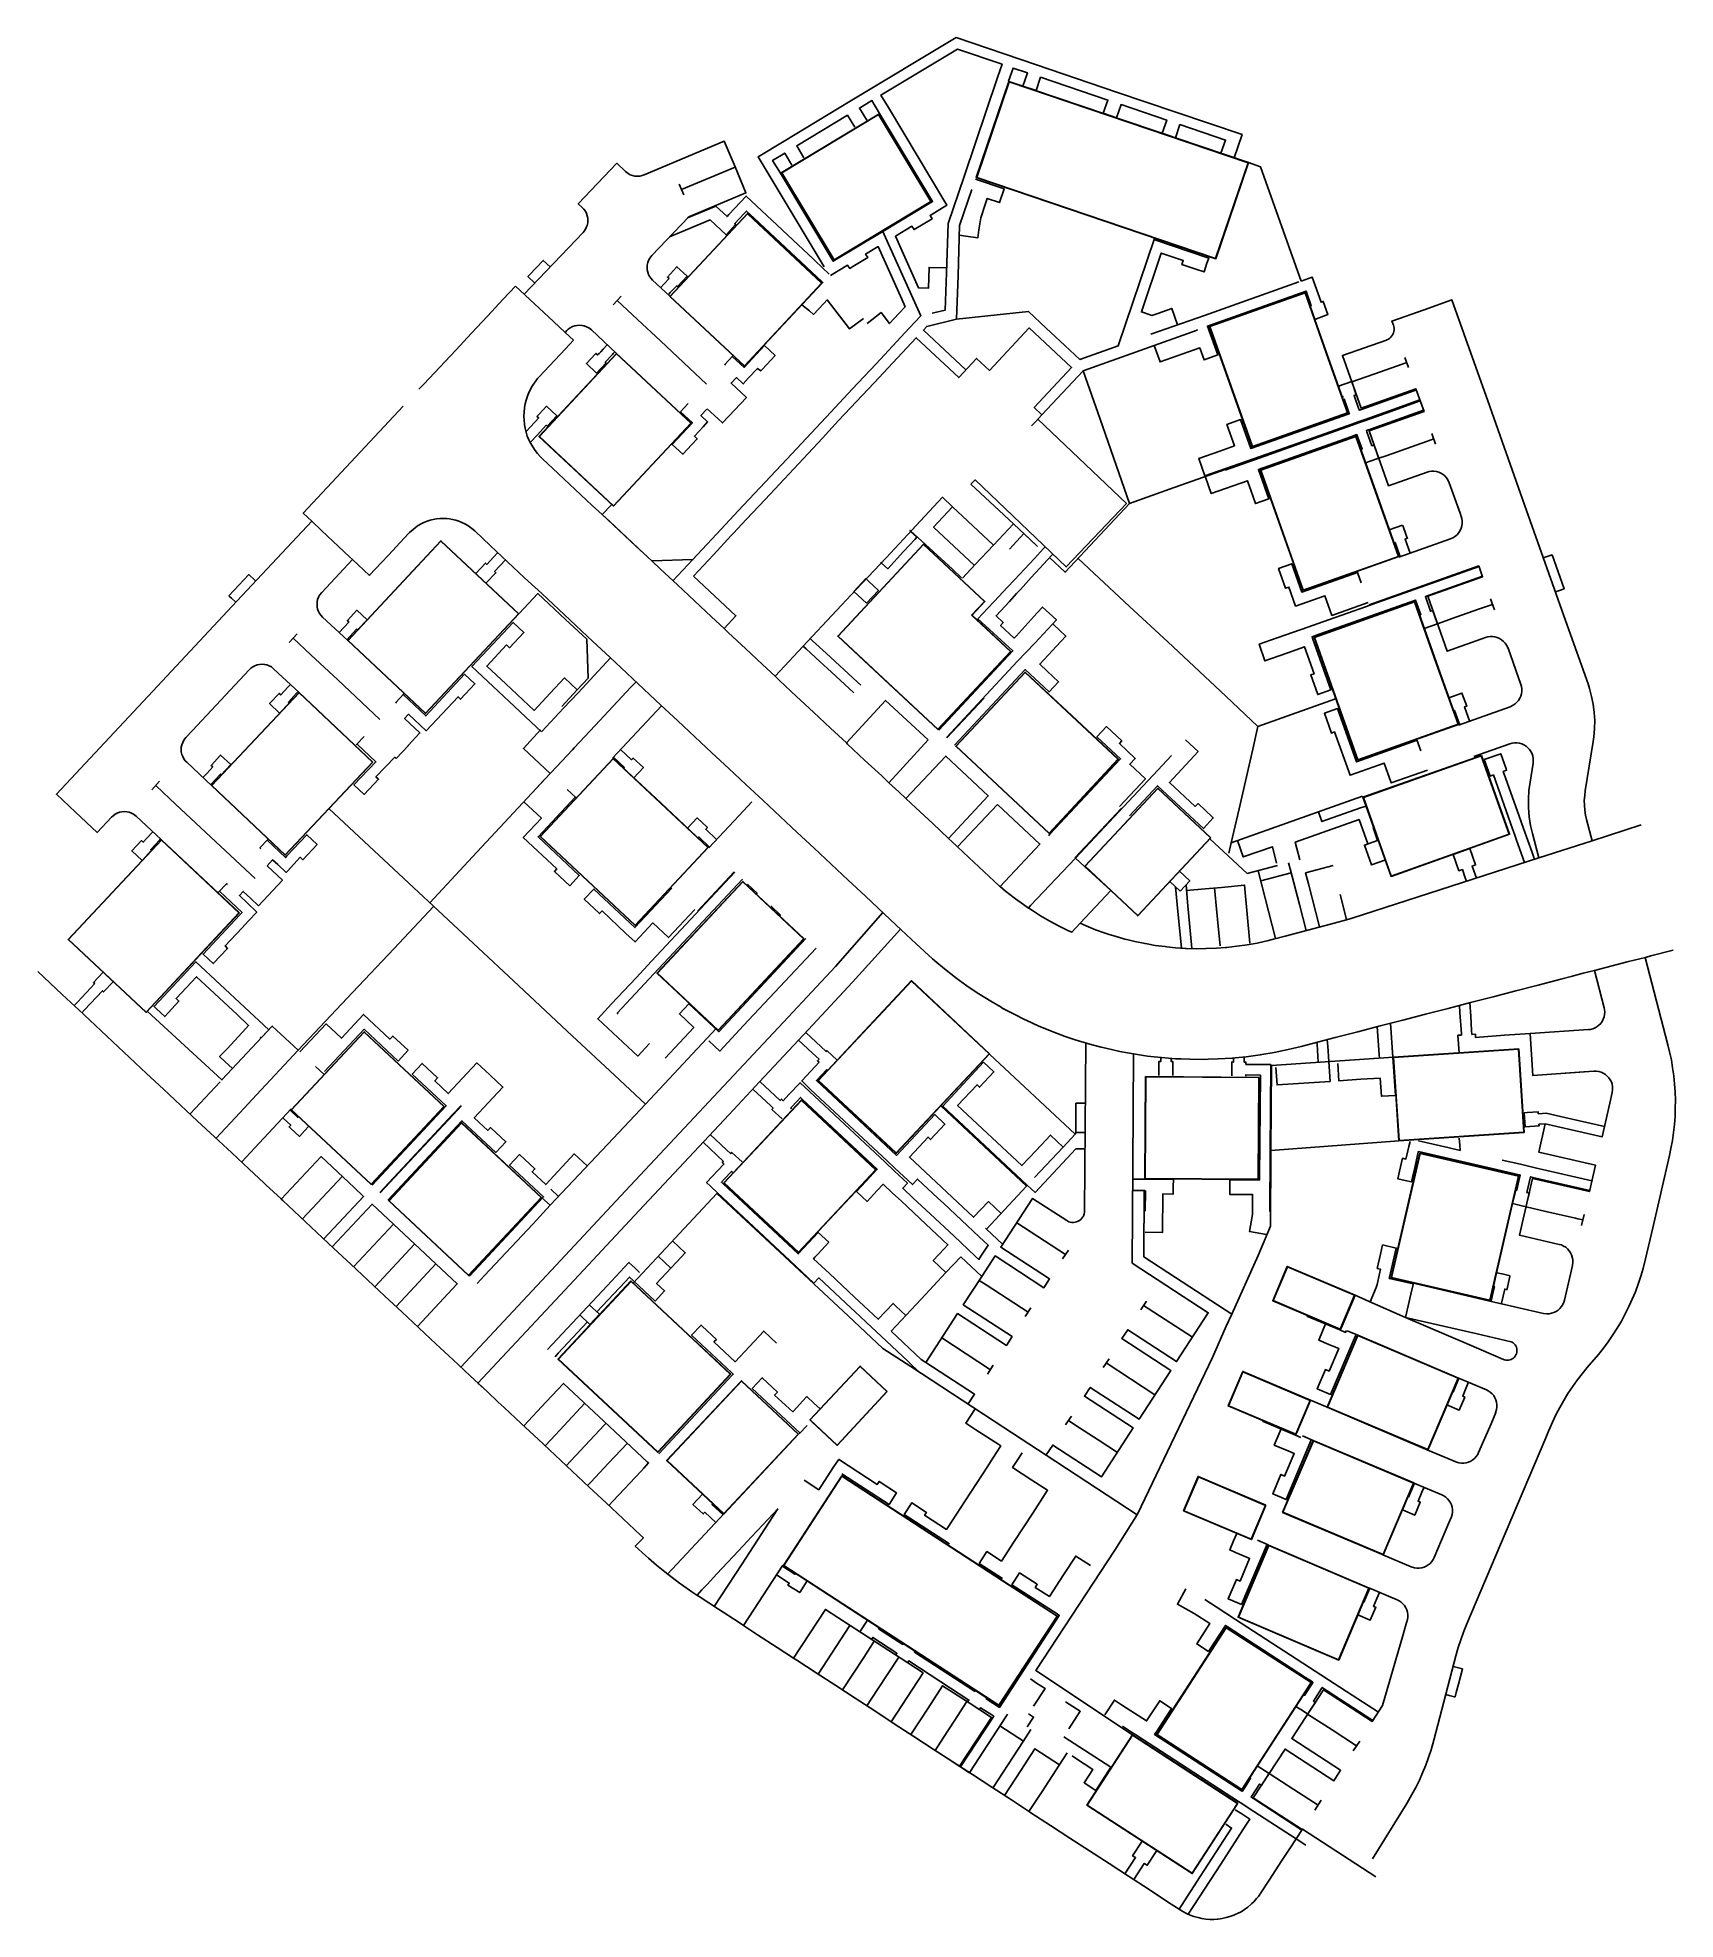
# Model space of a CAD drawing. Header units: metres. Extents: x 368293 to 368433, y 357673 to 357835.
import ezdxf

# ---------------------------------------------------------------- set-up
doc = ezdxf.new("R2010")
doc.units = ezdxf.units.M
for name, color, linetype, true_color in [('3D_LINES', 52, 'Continuous', 0xdcdc00), ('PLOTS EXTERNAL LEVEL', 3, 'Continuous', 0x00ff00), ('PLOTS FFL', 1, 'Continuous', 0xff0000)]:
    doc.layers.add(name, color=color, linetype=linetype, true_color=true_color)

msp = doc.modelspace()

# ---------------------------------------------------------------- linework, layer by layer
at = {"layer": '3D_LINES'}
for points in [[(368360.14, 357815.12, 53.6), (368354.46, 357824.56, 53.6), (368356.69, 357825.9, 53.7), (368362.37, 357829.32, 53.75), (368371.47, 357834.79, 53.65), (368378.35, 357832.45, 53.55), (368385.23, 357830.12, 53.55), (368390.32, 357828.4, 53.55), (368396, 357826.47, 53.55), (368395.33, 357824.48, 53.4), (368394.19, 357824.87, 53.4), (368394.58, 357826, 53.55), (368390.66, 357827.33, 53.55), (368390.28, 357826.19, 53.4), (368389.14, 357826.58, 53.4), (368389.53, 357827.71, 53.55), (368385.61, 357829.04, 53.55), (368385.23, 357827.9, 53.4), (368384.09, 357828.29, 53.4), (368384.48, 357829.43, 53.55), (368378.71, 357831.38, 53.55), (368378.32, 357830.25, 53.4), (368377.18, 357830.63, 53.4), (368377.57, 357831.77, 53.55), (368376.35, 357832.18, 53.55), (368375.96, 357831.05, 53.4)], [(368370.64, 357815.03, 53.5), (368369.14, 357815.07, 53.52), (368369.08, 357813.28, 53.54), (368368.23, 357813.3, 53.55), (368366.24, 357817.74, 53.6), (368367.66, 357818.59, 53.6), (368367.85, 357818.31, 53.6), (368369.4, 357819.23, 53.6), (368369.22, 357819.53, 53.6), (368370.67, 357820.41, 53.6), (368365.64, 357828.78, 53.6), (368365, 357829.85, 53.75), (368371.57, 357833.8, 53.65), (368375.4, 357832.5, 53.55), (368375.02, 357831.37, 53.4)], [(368369.39, 357811.14, 53.5), (368370.52, 357811.4, 53.5), (368370.63, 357814.59, 53.5), (368370.76, 357818.83, 53.6), (368372.14, 357822.88, 53.4), (368375.02, 357831.37, 53.4)], [(368357.36, 357823.85, 53.6), (368356.74, 357824.88, 53.7), (368355.7, 357824.25, 53.7), (368356.37, 357823.15, 53.6), (368360.91, 357815.59, 53.6), (368365.17, 357818.15, 53.6), (368369.44, 357820.71, 53.6), (368364.89, 357828.27, 53.6), (368364.23, 357829.38, 53.75), (368363.16, 357828.74, 53.75), (368363.78, 357827.71, 53.6)], [(368362.75, 357827.1, 53.6), (368362.13, 357828.12, 53.75), (368357.77, 357825.5, 53.7), (368358.39, 357824.47, 53.6)], [(368334.38, 357812.76, 53.34), (368339.44, 357818.07, 53.36), (368339.61, 357818.29, 53.36), (368339.71, 357818.48, 53.36), (368339.79, 357818.67, 53.36), (368339.83, 357818.88, 53.36), (368339.85, 357819.09, 53.36), (368339.84, 357819.3, 53.37), (368339.8, 357819.5, 53.37), (368339.73, 357819.7, 53.37), (368339.63, 357819.88, 53.37), (368339.51, 357820.05, 53.37), (368339.39, 357820.19, 53.37), (368339.02, 357820.53, 53.37), (368342.34, 357824.01, 53.37), (368343.07, 357823.3, 53.39), (368343.3, 357823.12, 53.39), (368343.49, 357823.02, 53.4), (368343.68, 357822.95, 53.4), (368343.89, 357822.91, 53.4), (368344.1, 357822.89, 53.41), (368344.31, 357822.9, 53.41), (368344.51, 357822.95, 53.42), (368344.69, 357823.01, 53.42), (368351.56, 357825.89, 53.55), (368352.48, 357823.69, 53.6), (368353.42, 357821.46, 53.65), (368348.5, 357819.4, 53.58), (368345.34, 357816.09, 53.52), (368345.16, 357815.86, 53.54), (368345.06, 357815.67, 53.55), (368344.99, 357815.48, 53.56), (368344.94, 357815.27, 53.57), (368344.93, 357815.06, 53.58), (368344.94, 357814.85, 53.59), (368344.98, 357814.65, 53.61), (368345.05, 357814.45, 53.62), (368345.15, 357814.27, 53.63), (368345.27, 357814.1, 53.64), (368345.4, 357813.96, 53.65), (368346.85, 357812.61, 53.75)], [(368396.55, 357824.07, 53.4), (368397.59, 357823.71, 53.43), (368401.07, 357813.89, 53.7)], [(368347.69, 357822.2, 53.51), (368348.07, 357821.28, 53.54)], [(368347.88, 357821.74, 53.52), (368352.49, 357823.67, 53.6)], [(368371.73, 357817.84, 53.45), (368372.3, 357817.75, 53.44), (368373.31, 357817.6, 53.43), (368373.41, 357818.29, 53.43), (368373.57, 357819.32, 53.42), (368373.96, 357820.46, 53.4), (368374.13, 357820.98, 53.4), (368375.17, 357820.63, 53.4), (368375.57, 357821.81, 53.4), (368373.12, 357822.65, 53.4)], [(368360.57, 357814.49, 53.68), (368360.42, 357814.63, 53.68), (368360.11, 357814.92, 53.62), (368359.21, 357815.77, 53.62), (368353.43, 357821.18, 53.67), (368351.95, 357819.6, 53.7), (368351.8, 357819.43, 53.7), (368350.84, 357820.32, 53.62), (368348.41, 357819.31, 53.58)], [(368372.81, 357821.75, 53.4), (368371.76, 357818.65, 53.45), (368371.62, 357814.38, 53.48), (368371.49, 357810.61, 53.5), (368377.67, 357811.29, 53.3), (368379.2, 357809.86, 53.35)], [(368346.86, 357817.68, 53.55), (368348.22, 357818.25, 53.61), (368350.35, 357819.14, 53.66), (368351.71, 357817.87, 53.75), (368352.53, 357818.75, 53.75), (368352.45, 357818.82, 53.74), (368353.26, 357819.68, 53.74), (368353.47, 357819.9, 53.74), (368354.11, 357819.3, 53.74), (368359.97, 357813.83, 53.74), (368360.05, 357813.75, 53.74)], [(368351.3, 357792.6, 53.9), (368352.76, 357794.16, 53.85), (368356.92, 357798.61, 53.7), (368360.69, 357802.64, 53.6), (368362.54, 357804.61, 53.58), (368364.58, 357806.8, 53.55), (368367.42, 357809.84, 53.5), (368368.42, 357810.9, 53.5), (368365.15, 357818.19, 53.6)], [(368379.2, 357809.86, 53.35), (368380.8, 357808.36, 53.41), (368382.09, 357807.16, 53.45), (368385.37, 357808.33, 53.44), (368388.49, 357817.54, 53.4)], [(368390.47, 357810.13, 53.67), (368389.97, 357811.55, 53.62), (368388.77, 357811.12, 53.61), (368388.27, 357810.95, 53.57), (368387.63, 357811.16, 53.49), (368387.36, 357811.25, 53.48), (368389.07, 357816.29, 53.44), (368390.96, 357815.65, 53.45), (368390.84, 357815.31, 53.46), (368392.02, 357814.92, 53.46), (368392.74, 357814.67, 53.47), (368392.99, 357815.42, 53.43), (368393.14, 357815.86, 53.41), (368388.5, 357817.43, 53.4)], [(368336.6, 357815.11, 53.35), (368336.02, 357815.66, 53.34), (368334.84, 357814.42, 53.33), (368334.7, 357814.27, 53.33), (368335.29, 357813.72, 53.34)], [(368363.83, 357810.26, 53.61), (368365.02, 357811.18, 53.57), (368365.74, 357810.24, 53.55), (368366.55, 357811.1, 53.52), (368367.08, 357811.67, 53.52), (368366.79, 357812.33, 53.53), (368364.76, 357816.85, 53.59), (368363.69, 357816.21, 53.59), (368363.87, 357815.91, 53.58), (368362.59, 357815.14, 53.58), (368362.33, 357814.98, 53.6), (368362.13, 357815.27, 53.59), (368360.66, 357814.38, 53.69)], [(368346.74, 357812.71, 53.74), (368346.79, 357812.76, 53.74), (368346.92, 357812.9, 53.74), (368347.48, 357813.49, 53.74), (368347.55, 357813.42, 53.75), (368348.37, 357814.3, 53.75), (368347.49, 357815.12, 53.69), (368347.45, 357815.08, 53.69), (368346.67, 357814.24, 53.68), (368346.82, 357814.11, 53.69), (368346.4, 357813.66, 53.68), (368346.08, 357813.32, 53.7)], [(368401.07, 357813.89, 53.7), (368402.02, 357814.23, 53.68), (368402.78, 357812.07, 53.69), (368402.97, 357812.14, 53.69), (368403.37, 357811.01, 53.69), (368402.24, 357810.6, 53.7), (368401.84, 357811.74, 53.7), (368401.93, 357811.77, 53.7), (368401.49, 357813.03, 53.7), (368393.03, 357810.03, 53.7), (368393.91, 357807.55, 53.7), (368392.74, 357807.13, 53.71), (368392.37, 357808.16, 53.7), (368388.97, 357806.95, 53.63), (368388.47, 357808.36, 53.61)], [(368325.35, 357804.6, 53.6), (368325.76, 357805.04, 53.6), (368327.13, 357806.5, 53.55), (368328.5, 357807.96, 53.5), (368329.86, 357809.42, 53.45), (368331.23, 357810.88, 53.4), (368332.59, 357812.34, 53.35), (368333.64, 357813.46, 53.32)], [(368333.64, 357813.46, 53.32), (368336.9, 357810.41, 53.41), (368337.89, 357809.48, 53.4), (368338.6, 357808.82, 53.4), (368338.6, 357808.82, 53.4)], [(368342.01, 357811.86, 53.53), (368342.7, 357812.59, 53.55)], [(368400.87, 357813.82, 53.7), (368392.77, 357810.95, 53.7), (368388.17, 357809.32, 53.65)], [(368342.35, 357812.23, 53.54), (368344.12, 357810.58, 53.67), (368346.07, 357808.75, 53.7), (368350.02, 357805.05, 53.7)], [(368363.5, 357810.69, 53.62), (368362.31, 357809.78, 53.64), (368360.39, 357812.28, 53.72), (368360.11, 357811.98, 53.72), (368359.22, 357811.03, 53.72), (368358.86, 357811.33, 53.73), (368358.22, 357811.86, 53.75)], [(368426.04, 357765.85, 53.62), (368426.04, 357765.85, 53.62), (368425.57, 357767.66, 53.62), (368425.48, 357768.05, 53.62), (368425.42, 357768.47, 53.62), (368425.39, 357768.89, 53.62), (368425.38, 357769.3, 53.62), (368425.41, 357769.72, 53.62), (368425.46, 357770.12, 53.62), (368426.14, 357774.37, 53.62), (368426.2, 357774.78, 53.63), (368426.26, 357775.47, 53.64), (368426.27, 357776.17, 53.65), (368426.23, 357776.87, 53.65), (368426.14, 357777.56, 53.66), (368426.01, 357778.24, 53.67), (368425.83, 357778.92, 53.68), (368425.7, 357779.31, 53.68), (368423.77, 357784.75, 53.75), (368420.42, 357794.2, 53.88), (368417.09, 357803.6, 53.75), (368414.01, 357812.27, 53.62), (368411.64, 357811.43, 53.69), (368408.87, 357810.45, 53.62), (368409, 357810.1, 53.64), (368409.03, 357809.99, 53.64), (368409.05, 357809.85, 53.65), (368409.05, 357809.71, 53.65), (368409.03, 357809.57, 53.66), (368409, 357809.44, 53.66), (368408.94, 357809.31, 53.67), (368408.87, 357809.19, 53.68), (368408.78, 357809.08, 53.68), (368408.68, 357808.99, 53.69), (368408.56, 357808.91, 53.69), (368408.44, 357808.85, 53.7), (368408.39, 357808.83, 53.7), (368404.62, 357807.49, 53.85), (368406.22, 357802.97, 53.85), (368410.93, 357804.64, 53.69), (368411.62, 357802.7, 53.75), (368406.91, 357801.03, 53.8), (368407.54, 357799.24, 53.9), (368408.58, 357796.32, 53.95), (368411.88, 357797.49, 53.91), (368412.05, 357797.54, 53.91), (368412.26, 357797.57, 53.9), (368412.47, 357797.57, 53.9), (368412.68, 357797.55, 53.9), (368412.88, 357797.49, 53.9), (368413.07, 357797.41, 53.9), (368413.25, 357797.3, 53.89), (368413.41, 357797.17, 53.89), (368413.55, 357797.01, 53.89), (368413.67, 357796.84, 53.89), (368413.79, 357796.58, 53.88), (368414.71, 357793.98, 53.85), (368414.82, 357793.68, 53.85), (368414.87, 357793.51, 53.84), (368414.9, 357793.3, 53.84), (368414.9, 357793.09, 53.84), (368414.87, 357792.88, 53.83), (368414.82, 357792.68, 53.83), (368414.73, 357792.49, 53.83), (368414.62, 357792.31, 53.83), (368414.49, 357792.15, 53.82), (368414.34, 357792.01, 53.82), (368414.16, 357791.89, 53.82), (368413.9, 357791.77, 53.81), (368409.47, 357790.2, 53.75)], [(368342.28, 357807.71, 53.65), (368340.15, 357809.7, 53.47), (368339.92, 357809.87, 53.45), (368339.74, 357809.97, 53.44), (368339.54, 357810.05, 53.43), (368339.34, 357810.09, 53.41), (368339.13, 357810.11, 53.4), (368338.92, 357810.09, 53.4), (368338.72, 357810.05, 53.4), (368338.52, 357809.98, 53.4), (368338.33, 357809.88, 53.4), (368338.16, 357809.76, 53.4), (368338.04, 357809.64, 53.4), (368337.89, 357809.49, 53.4)], [(368378.82, 357802.41, 53.52), (368378.17, 357803.03, 53.52), (368381.37, 357806.46, 53.4), (368379.55, 357808.16, 53.35), (368377.72, 357809.87, 53.3), (368374.31, 357806.22, 53.36), (368373.21, 357807.25, 53.38), (368371.68, 357805.61, 53.38), (368368.03, 357809.03, 53.42), (368364.41, 357805.15, 53.5), (368361.37, 357801.91, 53.55), (368359.99, 357800.42, 53.6), (368355.06, 357795.15, 53.7), (368353.46, 357793.44, 53.8), (368352.32, 357792.23, 53.89), (368352.15, 357792.05, 53.9), (368350.62, 357790.4, 53.92), (368348.91, 357788.57, 53.95)], [(368372.3, 357806.27, 53.38), (368368.65, 357809.68, 53.5), (368368.94, 357810, 53.5), (368371.49, 357810.61, 53.5)], [(368392.15, 357809.67, 53.7), (368382.36, 357806.2, 53.45), (368383.81, 357802.05, 53.5), (368386.33, 357794.8, 53.8)], [(368392.14, 357809.72, 53.7), (368392.15, 357809.67, 53.7)], [(368338.6, 357808.82, 53.4), (368337.92, 357808.08, 53.4), (368337.46, 357807.6, 53.42), (368336.1, 357806.13, 53.47), (368335.7, 357805.71, 53.49), (368335.53, 357805.52, 53.5), (368335.31, 357805.24, 53.51), (368335.12, 357804.95, 53.52), (368335.01, 357804.77, 53.52), (368334.94, 357804.65, 53.52), (368334.79, 357804.34, 53.53), (368334.66, 357804.01, 53.55), (368334.55, 357803.68, 53.56), (368334.46, 357803.34, 53.57), (368334.44, 357803.2, 53.57), (368334.4, 357803, 53.58), (368334.37, 357802.65, 53.59), (368334.35, 357802.3, 53.6), (368334.37, 357801.95, 53.61), (368334.4, 357801.61, 53.62), (368334.41, 357801.54, 53.63), (368334.46, 357801.26, 53.63), (368334.55, 357800.93, 53.64), (368334.65, 357800.59, 53.65), (368334.78, 357800.27, 53.66), (368334.93, 357799.97, 53.67), (368334.94, 357799.96, 53.67), (368335.11, 357799.65, 53.68), (368335.31, 357799.36, 53.69), (368335.52, 357799.09, 53.69), (368335.75, 357798.83, 53.7), (368335.94, 357798.64, 53.71)], [(368342.17, 357807.81, 53.64), (368342.03, 357807.67, 53.64), (368341.96, 357807.59, 53.64), (368341.34, 357806.93, 53.64), (368341.41, 357806.86, 53.64), (368340.6, 357805.99, 53.64), (368339.72, 357806.81, 53.58), (368340.5, 357807.65, 53.56), (368340.54, 357807.68, 53.56), (368340.68, 357807.55, 53.58), (368340.81, 357807.68, 53.58), (368340.95, 357807.83, 53.57), (368341.15, 357808.05, 53.57), (368341.51, 357808.43, 53.58)], [(368352.43, 357802.8, 53.7), (368353.46, 357803.9, 53.72), (368352.14, 357805.13, 53.72), (368352.6, 357805.61, 53.73), (368353.18, 357805.07, 53.73), (368353.62, 357805.55, 53.74), (368354.42, 357806.4, 53.73), (368354.69, 357806.18, 53.72), (368354.8, 357806.3, 53.72), (368355.92, 357807.5, 53.72), (368355.01, 357808.35, 53.75), (368353.26, 357806.48, 53.75), (368352.24, 357807.43, 53.75)], [(368351.67, 357806.67, 53.73), (368351.59, 357806.73, 53.73), (368352.28, 357807.46, 53.75)], [(368377.93, 357801.46, 53.52), (368378.27, 357801.82, 53.52), (368378.27, 357801.82, 53.52), (368378.82, 357802.42, 53.52), (368382.36, 357806.2, 53.45)], [(368405.42, 357805.23, 53.85), (368407.3, 357805.9, 53.77), (368409.82, 357806.79, 53.69), (368410.13, 357806.9, 53.68)], [(368410.28, 357806.47, 53.68), (368409.98, 357807.32, 53.68)], [(368404.7, 357803.98, 53.71), (368404.6, 357803.95, 53.7), (368404.2, 357805.08, 53.7)], [(368410.97, 357804.54, 53.69), (368410.74, 357804.46, 53.69), (368406.26, 357802.87, 53.85), (368406.07, 357802.8, 53.82), (368406.03, 357802.9, 53.83), (368405.62, 357804.07, 53.83), (368405.81, 357804.13, 53.85), (368405.41, 357805.27, 53.85), (368404.85, 357805.07, 53.78), (368404.28, 357804.86, 53.7)], [(368324.48, 357792.25, 53.49), (368324.09, 357791.82, 53.49), (368322.72, 357790.36, 53.44), (368322.13, 357789.73, 53.43), (368321.11, 357788.64, 53.42), (368321.1, 357788.63, 53.42), (368319.64, 357790, 53.43), (368319.4, 357790.22, 53.43), (368318.45, 357791.12, 53.41), (368316.99, 357792.48, 53.39), (368316.14, 357793.28, 53.37), (368315.41, 357793.96, 53.37), (368323.99, 357803.14, 53.37)], [(368334.9, 357800.04, 53.67), (368335.52, 357800.7, 53.65), (368336.28, 357801.52, 53.64), (368336.36, 357801.45, 53.64), (368337.18, 357802.33, 53.64), (368336.3, 357803.15, 53.58), (368335.67, 357802.48, 53.58), (368335.61, 357802.41, 53.6), (368335.48, 357802.27, 53.6), (368335.63, 357802.14, 53.6), (368334.54, 357800.97, 53.64)], [(368347.8, 357802.68, 53.65), (368348.82, 357801.73, 53.65), (368347.08, 357799.87, 53.65), (368348, 357799.02, 53.69), (368348.77, 357799.85, 53.69), (368349.23, 357800.34, 53.68), (368348.99, 357800.59, 53.67), (368349.73, 357801.39, 53.66), (368350.13, 357801.81, 53.67), (368349.55, 357802.35, 53.67), (368350.05, 357802.89, 53.68)], [(368348.45, 357803.37, 53.67), (368347.77, 357802.64, 53.65)], [(368352.47, 357802.84, 53.7), (368351.41, 357801.71, 53.68), (368351.02, 357802.07, 53.68), (368350.09, 357802.93, 53.68)], [(368404.77, 357803.77, 53.71), (368405.18, 357802.6, 53.71), (368405.22, 357802.5, 53.71), (368405.12, 357802.47, 53.7), (368396.76, 357799.53, 53.7), (368396.76, 357799.51, 53.7), (368395.88, 357802, 53.7), (368394.7, 357801.58, 53.71), (368395.35, 357799.75, 53.71), (368394.1, 357799.3, 53.72), (368392.29, 357798.66, 53.73), (368392.82, 357797.16, 53.73), (368396.98, 357798.63, 53.7), (368400.83, 357799.99, 53.7), (368405.42, 357801.62, 53.72), (368405.98, 357801.82, 53.75), (368406.56, 357802.02, 53.83), (368408.97, 357802.88, 53.74), (368411.27, 357803.69, 53.72)], [(368411.3, 357803.6, 53.72), (368408.77, 357802.7, 53.75), (368406.59, 357801.93, 53.82), (368406.07, 357801.74, 53.75), (368405.46, 357801.53, 53.73), (368400.86, 357799.9, 53.7), (368397.06, 357798.55, 53.7), (368394.55, 357797.66, 53.72)], [(368411.59, 357802.8, 53.75), (368407.1, 357801.21, 53.79), (368406.87, 357801.13, 53.8), (368406.82, 357801.11, 53.8), (368406.68, 357801.06, 53.79), (368406.72, 357800.96, 53.79), (368407.15, 357799.75, 53.86), (368407.34, 357799.82, 53.87)], [(368378.47, 357802.04, 53.52), (368386.08, 357794.79, 53.8), (368380.91, 357789.36, 53.8), (368373.08, 357796.82, 53.65), (368372.73, 357796.46, 53.65), (368376.37, 357793.06, 53.8), (368378.37, 357791.2, 53.8)], [(368401.03, 357800.01, 53.7), (368397.07, 357798.61, 53.7), (368390.17, 357796.16, 53.75), (368386.33, 357794.8, 53.8), (368380.82, 357788.9, 53.8), (368379.48, 357790.16, 53.8)], [(368392.86, 357797.06, 53.73), (368393.36, 357795.65, 53.74), (368396.47, 357796.75, 53.72), (368396.53, 357796.56, 53.72), (368396.75, 357795.94, 53.75), (368397.16, 357794.79, 53.75), (368398.29, 357795.19, 53.75), (368397.4, 357797.72, 53.74), (368405.34, 357800.53, 53.75), (368405.85, 357800.71, 53.75), (368405.94, 357800.47, 53.76), (368406.3, 357799.45, 53.76), (368406.21, 357799.42, 53.75), (368406.61, 357798.29, 53.75), (368407.56, 357798.62, 53.88), (368407.74, 357798.69, 53.91), (368407.74, 357798.68, 53.91), (368408.38, 357798.9, 53.9), (368411.84, 357800.13, 53.83), (368412.45, 357800.35, 53.82)], [(368407.72, 357798.73, 53.91), (368407.54, 357799.24, 53.9), (368407.32, 357799.87, 53.87)], [(368412.62, 357799.88, 53.84), (368412.29, 357800.82, 53.81)], [(368362.04, 357774.25, 53.8), (368360.68, 357775.51, 53.83), (368359.22, 357776.88, 53.85), (368357.76, 357778.24, 53.88), (368356.3, 357779.61, 53.89), (368355.92, 357779.97, 53.9), (368354.84, 357780.98, 53.91), (368353.38, 357782.34, 53.91), (368351.92, 357783.71, 53.92), (368351.54, 357784.06, 53.92), (368350.46, 357785.07, 53.91), (368348.99, 357786.44, 53.91), (368347.53, 357787.81, 53.89), (368346.07, 357789.17, 53.88), (368345.33, 357789.87, 53.86), (368344.61, 357790.54, 53.85), (368343.15, 357791.9, 53.83), (368341.69, 357793.27, 53.8), (368341.08, 357793.84, 53.79), (368340.23, 357794.63, 53.78), (368338.77, 357796, 53.75), (368337.31, 357797.37, 53.73), (368335.94, 357798.64, 53.71), (368335.94, 357798.64, 53.71)], [(368341.87, 357794.68, 53.65), (368341.08, 357793.84, 53.79), (368343.97, 357791.14, 53.85), (368345.33, 357789.87, 53.87), (368348.86, 357789.99, 53.95), (368351.3, 357792.6, 53.9)], [(368355.92, 357779.97, 53.9), (368358.7, 357782.94, 53.85), (368362.88, 357787.41, 53.77), (368365.44, 357790.14, 53.7), (368370.28, 357795.33, 53.73), (368370.28, 357795.33, 53.73), (368367.63, 357792.49, 53.75)], [(368374.66, 357791.23, 53.83), (368371.15, 357794.52, 53.75), (368370.28, 357795.33, 53.65)], [(368316.14, 357793.28, 53.37), (368316.14, 357793.28, 53.37), (368316.14, 357793.28, 53.37), (368309.32, 357785.98, 53.22), (368302.51, 357778.7, 53.1), (368294.23, 357769.84, 53.25), (368295.87, 357768.3, 53.3), (368297.73, 357766.56, 53.35), (368298.96, 357767.87, 53.32), (368299.09, 357768, 53.32), (368299.26, 357768.12, 53.32), (368299.45, 357768.22, 53.32), (368299.64, 357768.29, 53.31), (368299.85, 357768.34, 53.31), (368300.06, 357768.35, 53.31), (368300.27, 357768.33, 53.3), (368300.47, 357768.29, 53.3), (368300.67, 357768.22, 53.32), (368300.85, 357768.12, 53.34), (368301.08, 357767.95, 53.37), (368303.24, 357765.93, 53.65)], [(368330.13, 357792.44, 53.73), (368329.88, 357792.65, 53.72), (368329.76, 357792.75, 53.72), (368329.53, 357792.9, 53.71), (368329.29, 357793.04, 53.71), (368329.03, 357793.17, 53.7), (368329.03, 357793.17, 53.7), (368328.78, 357793.27, 53.69), (368328.51, 357793.36, 53.68), (368328.24, 357793.43, 53.67), (368327.96, 357793.47, 53.66), (368327.74, 357793.5, 53.65), (368327.69, 357793.5, 53.65), (368327.41, 357793.51, 53.64), (368327.13, 357793.5, 53.63), (368326.85, 357793.48, 53.62), (368326.58, 357793.43, 53.6), (368326.42, 357793.39, 53.6), (368326.31, 357793.36, 53.59), (368326.04, 357793.27, 53.58), (368325.78, 357793.17, 53.57), (368325.53, 357793.05, 53.56), (368325.29, 357792.91, 53.55), (368325.2, 357792.85, 53.54), (368325.06, 357792.75, 53.54), (368324.84, 357792.58, 53.52), (368324.54, 357792.3, 53.51), (368324.48, 357792.25, 53.51)], [(368373.03, 357789.48, 53.85), (368369.52, 357792.76, 53.75), (368371.16, 357794.51, 53.75)], [(368376.37, 357793.06, 53.8), (368374.66, 357791.23, 53.83), (368373.1, 357789.56, 53.85), (368372.01, 357788.39, 53.85)], [(368330.13, 357792.44, 53.75), (368331.5, 357791.16, 53.75), (368332.96, 357789.79, 53.78), (368334.42, 357788.43, 53.8), (368335.89, 357787.06, 53.83), (368337.35, 357785.69, 53.85), (368338.81, 357784.33, 53.88), (368340.27, 357782.96, 53.9), (368341.73, 357781.6, 53.92), (368343.19, 357780.23, 53.93), (368344.65, 357778.86, 53.94), (368346.11, 357777.5, 53.94), (368347.57, 357776.13, 53.94), (368349.03, 357774.77, 53.93), (368350.49, 357773.4, 53.92), (368351.96, 357772.04, 53.9), (368353.42, 357770.67, 53.88), (368354.88, 357769.3, 53.85), (368356.34, 357767.94, 53.83), (368357.8, 357766.57, 53.8), (368359.26, 357765.21, 53.78), (368360.72, 357763.84, 53.75), (368362.18, 357762.47, 53.73), (368363.64, 357761.11, 53.7), (368365.31, 357759.55, 53.68), (368366.74, 357758.21, 53.53), (368368.03, 357757.01, 53.5), (368369.43, 357755.7, 53.5)], [(368364.99, 357789.75, 53.71), (368365.03, 357789.71, 53.71), (368365.59, 357789.2, 53.76), (368366.95, 357790.69, 53.72), (368367.9, 357791.72, 53.73), (368368.08, 357791.92, 53.73), (368367.55, 357792.4, 53.75), (368367.49, 357792.46, 53.75), (368367.51, 357792.49, 53.75), (368367.58, 357792.43, 53.71), (368368.17, 357791.89, 53.73), (368371.14, 357789.15, 53.82), (368371.93, 357788.43, 53.83)], [(368378.44, 357791.12, 53.8), (368377.26, 357792.21, 53.8), (368376.35, 357791.22, 53.81), (368376.04, 357790.89, 53.81)], [(368409.57, 357790.23, 53.75), (368409.51, 357790.4, 53.76), (368409.14, 357791.45, 53.76), (368409.04, 357791.41, 53.75), (368408.64, 357792.55, 53.75), (368409.77, 357792.95, 53.81)], [(368409.79, 357792.9, 53.81), (368410.08, 357792.07, 53.81), (368410.19, 357791.77, 53.8)], [(368410.17, 357791.82, 53.8), (368409.99, 357791.75, 53.8), (368410.42, 357790.53, 53.76)], [(368319.23, 357783.03, 53.6), (368317.07, 357785.05, 53.47), (368316.94, 357785.18, 53.46), (368316.82, 357785.35, 53.45), (368316.72, 357785.54, 53.44), (368316.65, 357785.73, 53.43), (368316.61, 357785.94, 53.42), (368316.6, 357786.15, 53.41), (368316.61, 357786.36, 53.4), (368316.65, 357786.56, 53.4), (368316.73, 357786.76, 53.4), (368316.82, 357786.94, 53.4), (368317, 357787.17, 53.41), (368319.64, 357790, 53.43), (368319.65, 357790, 53.43)], [(368332.12, 357790.58, 53.76), (368331.74, 357790.18, 53.74), (368331.18, 357789.57, 53.68), (368331.07, 357789.68, 53.68), (368330.24, 357788.79, 53.6)], [(368331.13, 357787.98, 53.6), (368331.95, 357788.86, 53.68), (368331.84, 357788.96, 53.68), (368332.78, 357789.96, 53.78)], [(368348.86, 357789.99, 53.95), (368347.15, 357788.16, 53.89)], [(368369.96, 357775.33, 53.67), (368376.33, 357782.14, 53.67), (368373.33, 357784.89, 53.74), (368374.18, 357785.81, 53.74), (368374.72, 357786.39, 53.75), (368375.87, 357787.61, 53.79), (368376.46, 357788.25, 53.78), (368378.18, 357790.09, 53.79), (368378.97, 357790.94, 53.8), (368379.11, 357791.08, 53.77)], [(368370.62, 357774.71, 53.64), (368376.73, 357781.26, 53.64), (368378.2, 357782.82, 53.67), (368380.06, 357784.81, 53.7), (368378.88, 357785.9, 53.73), (368378.42, 357785.4, 53.72), (368376.6, 357783.42, 53.7), (368376.44, 357783.25, 53.7), (368375.27, 357784.33, 53.71), (368375.5, 357784.59, 53.72), (368374.89, 357785.16, 53.73), (368376.03, 357786.4, 53.75), (368376.65, 357787.07, 53.77), (368376.97, 357787.42, 53.77), (368377.91, 357788.44, 53.77), (368379.68, 357790.36, 53.8), (368379.76, 357790.45, 53.78)], [(368379.48, 357790.16, 53.8), (368379.51, 357790.12, 53.8)], [(368381.93, 357790.09, 53.8), (368382.86, 357789.23, 53.75), (368386.35, 357785.97, 53.7), (368389.62, 357782.91, 53.65), (368394.61, 357778.25, 53.7), (368397.36, 357775.67, 53.7)], [(368422.88, 357787.21, 53.78), (368423.26, 357787.34, 53.81), (368423.65, 357787.47, 53.81), (368422.62, 357790.39, 53.77), (368422.27, 357790.27, 53.84), (368421.86, 357790.13, 53.82)], [(368311.34, 357788.14, 53.26), (368311.12, 357788.35, 53.26), (368310.86, 357788.59, 53.28), (368310.77, 357788.68, 53.22), (368310.75, 357788.69, 53.22), (368309.04, 357786.87, 53.22), (368309.12, 357786.8, 53.22), (368309.25, 357786.67, 53.24), (368309.63, 357786.32, 53.22)], [(368348.91, 357788.57, 53.95), (368352.56, 357785.16, 53.92), (368351.54, 357784.06, 53.92)], [(368363.77, 357786.25, 53.75), (368362.69, 357787.24, 53.78), (368363.7, 357788.35, 53.75), (368363.73, 357788.32, 53.75), (368363.94, 357788.12, 53.77), (368364.79, 357787.33, 53.75), (368363.77, 357786.25, 53.75)], [(368416.34, 357789.4, 53.87), (368407.15, 357786.14, 53.65), (368406.67, 357785.97, 53.65), (368403.41, 357784.81, 53.73), (368401.66, 357784.19, 53.68), (368398.45, 357783.06, 53.72), (368397.47, 357782.71, 53.71), (368397.97, 357781.29, 53.7), (368399.85, 357781.96, 53.67), (368401.36, 357782.5, 53.66), (368402.18, 357780.19, 53.66), (368401.9, 357780.09, 53.66), (368402.5, 357778.4, 53.66), (368403.63, 357778.8, 53.65), (368402.05, 357783.24, 53.65), (368402.01, 357783.36, 53.65), (368402.31, 357783.47, 53.66), (368402.63, 357783.58, 53.65), (368410.89, 357786.51, 53.65), (368411.34, 357785.25, 53.65), (368411.24, 357785.21, 53.65), (368411.64, 357784.08, 53.65), (368412.2, 357784.28, 53.65), (368412.77, 357784.48, 53.65), (368412.78, 357784.47, 53.65), (368414.43, 357785.06, 53.68), (368416.31, 357785.73, 53.73), (368417.49, 357786.14, 53.78)], [(368406.83, 357786.29, 53.75), (368403.72, 357785.19, 53.75), (368403.12, 357786.88, 53.75), (368400.6, 357785.99, 53.75), (368400.02, 357787.63, 53.75), (368399.74, 357787.53, 53.75), (368399.13, 357789.23, 53.75), (368400.27, 357789.63, 53.75), (368401.13, 357787.19, 53.75), (368405.91, 357788.88, 53.75), (368406.23, 357787.99, 53.75)], [(368406.9, 357786.1, 53.65), (368416.32, 357789.44, 53.88), (368416.65, 357788.5, 53.82), (368411.94, 357786.83, 53.65), (368413.61, 357782.12, 53.65), (368416.91, 357783.29, 53.71), (368417.09, 357783.34, 53.72), (368417.29, 357783.37, 53.72), (368417.5, 357783.37, 53.72), (368417.71, 357783.34, 53.73), (368417.91, 357783.29, 53.73), (368418.1, 357783.2, 53.73), (368418.28, 357783.09, 53.74), (368418.44, 357782.96, 53.74), (368418.59, 357782.81, 53.75), (368418.7, 357782.63, 53.75), (368418.83, 357782.37, 53.75), (368419.93, 357779.27, 53.72), (368419.98, 357779.09, 53.71), (368420.01, 357778.89, 53.71), (368420.01, 357778.68, 53.71), (368419.98, 357778.47, 53.71), (368419.93, 357778.27, 53.71), (368419.84, 357778.08, 53.7), (368419.74, 357777.9, 53.7), (368419.6, 357777.74, 53.7), (368419.45, 357777.59, 53.7), (368419.28, 357777.48, 53.7), (368419.01, 357777.35, 53.69), (368414.59, 357775.78, 53.65)], [(368412.37, 357785.61, 53.65), (368412.18, 357785.55, 53.65), (368411.74, 357786.81, 53.65), (368412.16, 357786.96, 53.66), (368416.64, 357788.55, 53.82)], [(368333.94, 357785.35, 53.6), (368335.55, 357787.07, 53.83), (368337.94, 357784.85, 53.85), (368339.75, 357783.15, 53.9), (368339.86, 357779.8, 53.83), (368338.94, 357778.81, 53.8), (368337.61, 357777.38, 53.8)], [(368417.66, 357785.67, 53.77), (368417.32, 357786.62, 53.79)], [(368319.15, 357783.1, 53.6), (368320, 357784.01, 53.59), (368320.07, 357783.94, 53.6), (368320.89, 357784.82, 53.6), (368320.01, 357785.64, 53.51), (368319.2, 357784.76, 53.53), (368319.34, 357784.62, 53.54), (368318.49, 357783.72, 53.55)], [(368412.76, 357784.53, 53.65), (368412.36, 357785.66, 53.65)], [(368314.21, 357782.87, 53.39), (368314.89, 357783.6, 53.4)], [(368338.94, 357778.8, 53.8), (368337.84, 357779.83, 53.8), (368337.84, 357779.83, 53.8), (368336.61, 357778.52, 53.8), (368335.23, 357777.04, 53.8), (368332.81, 357779.31, 53.65), (368331.16, 357780.84, 53.6), (368332.86, 357782.66, 53.6), (368333.13, 357782.41, 53.6), (368334.36, 357783.72, 53.6), (368333.43, 357784.59, 53.6), (368329.89, 357780.8, 53.6), (368332.17, 357778.67, 53.65), (368335.87, 357775.21, 53.7)], [(368379.78, 357784.44, 53.69), (368380.88, 357783.42, 53.67), (368380.44, 357782.95, 53.66), (368378.63, 357781.01, 53.62), (368379.27, 357780.41, 53.61), (368380.25, 357779.49, 53.61), (368379.43, 357778.62, 53.6), (368377.37, 357780.54, 53.61), (368371.31, 357774.06, 53.61)], [(368322, 357776.27, 53.53), (368318.37, 357779.66, 53.53), (368316.06, 357781.82, 53.46), (368314.55, 357783.23, 53.39)], [(368358.35, 357782.53, 53.86), (368358.58, 357782.32, 53.85), (368359.78, 357781.21, 53.8), (368360.41, 357780.63, 53.79), (368362.24, 357778.95, 53.78), (368362.67, 357778.55, 53.72)], [(368358.96, 357783.19, 53.84), (368359.14, 357783.02, 53.83), (368360.3, 357781.96, 53.79), (368363, 357779.47, 53.76), (368363.28, 357779.21, 53.72)], [(368307.57, 357770.57, 53.45), (368305.41, 357772.58, 53.33), (368305.29, 357772.71, 53.32), (368305.16, 357772.88, 53.31), (368305.07, 357773.07, 53.31), (368305, 357773.26, 53.3), (368304.95, 357773.47, 53.29), (368304.94, 357773.68, 53.28), (368304.95, 357773.89, 53.27), (368305, 357774.09, 53.26), (368305.07, 357774.29, 53.25), (368305.17, 357774.47, 53.25), (368305.34, 357774.7, 53.23), (368305.9, 357775.3, 53.2), (368310.78, 357780.52, 53.31), (368310.92, 357780.65, 53.32), (368311.09, 357780.77, 53.32), (368311.27, 357780.87, 53.32), (368311.47, 357780.94, 53.33), (368311.67, 357780.98, 53.33), (368311.88, 357781, 53.33), (368312.09, 357780.98, 53.34), (368312.29, 357780.94, 53.34), (368312.49, 357780.87, 53.35), (368312.68, 357780.77, 53.35), (368312.9, 357780.59, 53.36), (368315.06, 357778.58, 53.45)], [(368323.98, 357778.39, 53.6), (368325.93, 357776.56, 53.6), (368329.27, 357780.14, 53.6), (368330.15, 357779.32, 53.6), (368328.92, 357778, 53.6), (368328.7, 357778.21, 53.6), (368325.97, 357775.29, 53.6), (368324.46, 357776.71, 53.6), (368324.12, 357776.34, 53.6), (368325.43, 357775.11, 53.6), (368324.41, 357774.02, 53.6), (368324.42, 357774, 53.6), (368323.39, 357772.91, 53.45), (368323.27, 357773.02, 53.45), (368321.66, 357771.33, 53.45), (368321.88, 357771.13, 53.45), (368320.64, 357769.82, 53.45), (368319.77, 357770.65, 53.45), (368321.65, 357772.62, 53.45), (368320.03, 357774.14, 53.45)], [(368335.9, 357775.24, 53.7), (368337.76, 357777.23, 53.8), (368339.01, 357778.56, 53.8), (368340.03, 357779.66, 53.83), (368341.79, 357781.54, 53.92)], [(368314.99, 357778.65, 53.45), (368314.85, 357778.51, 53.44), (368314.14, 357777.74, 53.44), (368314.21, 357777.67, 53.49), (368313.39, 357776.8, 53.52), (368313.39, 357776.8, 53.48), (368313.38, 357776.81, 53.45), (368312.52, 357777.62, 53.38), (368312.59, 357777.7, 53.38), (368313.34, 357778.49, 53.4), (368313.48, 357778.36, 53.4), (368314.1, 357779.02, 53.42), (368314.33, 357779.26, 53.42)], [(368335.59, 357770.52, 53.8), (368336.71, 357771.72, 53.8), (368338.52, 357773.66, 53.76), (368338.68, 357773.83, 53.76), (368340.46, 357775.73, 53.8), (368343.54, 357779.02, 53.91), (368343.98, 357779.49, 53.94)], [(368414.7, 357775.77, 53.65), (368414.25, 357777.03, 53.65), (368414.15, 357777, 53.65), (368413.75, 357778.13, 53.65), (368414.88, 357778.53, 53.66), (368415.29, 357777.4, 53.66), (368415.1, 357777.33, 53.66), (368415.54, 357776.07, 53.66)], [(368323.43, 357777.66, 53.58), (368323.36, 357777.73, 53.58), (368324.04, 357778.46, 53.6)], [(368346.17, 357777.44, 53.94), (368341.97, 357772.95, 53.8)], [(368369.07, 357774.51, 53.8), (368365.4, 357777.9, 53.8), (368362.04, 357774.25, 53.8), (368362.04, 357774.25, 53.8), (368362.04, 357774.25, 53.8), (368362.14, 357774.15, 53.8), (368363.6, 357772.78, 53.78), (368365.07, 357771.42, 53.75), (368365.69, 357770.83, 53.75), (368365.69, 357770.83, 53.75), (368369.07, 357774.51, 53.75)], [(368373.85, 357778.1, 53.64), (368370.65, 357774.68, 53.64)], [(368404.01, 357778.03, 53.65), (368397.36, 357775.67, 53.7), (368396.92, 357773.72, 53.7), (368395.74, 357768.6, 53.5), (368395.06, 357765.68, 53.47), (368394.86, 357764.79, 53.47)], [(368411.92, 357771.92, 53.65), (368408.81, 357770.82, 53.65), (368408.21, 357772.52, 53.65), (368405.27, 357771.47, 53.65), (368403.95, 357775.19, 53.65), (368403.67, 357775.09, 53.65), (368403.07, 357776.79, 53.65), (368404.2, 357777.19, 53.65), (368405.82, 357772.62, 53.65), (368411.02, 357774.47, 53.65)], [(368335.78, 357775.36, 53.7), (368334.31, 357773.77, 53.7), (368336.61, 357771.61, 53.8), (368329.95, 357764.46, 53.81), (368326.28, 357760.52, 53.74)], [(368379.44, 357766.33, 53.58), (368379.51, 357766.4, 53.6), (368385.57, 357772.88, 53.6), (368383.54, 357774.77, 53.6), (368384.36, 357775.65, 53.61), (368385.67, 357774.42, 53.61), (368385.47, 357774.2, 53.61), (368386.15, 357773.57, 53.61), (368386.84, 357772.92, 53.57), (368386.36, 357772.41, 53.57), (368387.7, 357771.16, 53.5), (368385.48, 357768.79, 53.5)], [(368320.64, 357774.8, 53.47), (368319.96, 357774.07, 53.45)], [(368342.04, 357773.02, 53.8), (368342.98, 357772.14, 53.8), (368342.91, 357772.07, 53.8), (368343.79, 357771.25, 53.8), (368344.61, 357772.13, 53.83), (368343.73, 357772.95, 53.83), (368343.6, 357772.8, 53.82), (368342.65, 357773.68, 53.82)], [(368391.14, 357774.52, 53.6), (368392.23, 357773.5, 53.6), (368389.76, 357770.86, 53.48), (368391.98, 357768.79, 53.48), (368392.22, 357769.04, 53.49), (368393.46, 357767.88, 53.49), (368393.53, 357767.81, 53.49), (368392.68, 357766.9, 53.45), (368388.75, 357770.57, 53.46), (368386.33, 357767.99, 53.46)], [(368411.34, 357773.57, 53.65), (368411, 357774.51, 53.65)], [(368415.91, 357773.07, 53.55), (368419, 357774.17, 53.6), (368419.18, 357774.22, 53.6), (368419.39, 357774.25, 53.6), (368419.6, 357774.25, 53.61), (368419.81, 357774.22, 53.61), (368420.01, 357774.16, 53.61), (368420.2, 357774.08, 53.62), (368420.38, 357773.97, 53.62), (368420.54, 357773.83, 53.62), (368420.68, 357773.68, 53.62), (368420.8, 357773.51, 53.62), (368420.89, 357773.32, 53.61), (368420.95, 357773.12, 53.61), (368420.99, 357772.91, 53.6), (368421, 357772.7, 53.6), (368420.98, 357772.51, 53.59), (368420.72, 357770.89, 53.55), (368420.63, 357770.17, 53.53), (368420.58, 357769.42, 53.51), (368420.59, 357768.66, 53.49), (368420.65, 357767.91, 53.47), (368420.77, 357767.17, 53.45), (368420.93, 357766.46, 53.45), (368421.47, 357764.37, 53.45), (368421.47, 357764.37, 53.45)], [(368307.46, 357770.66, 53.44), (368308.31, 357771.57, 53.44), (368308.38, 357771.5, 53.45), (368309.2, 357772.38, 53.45), (368308.32, 357773.2, 53.38), (368307.51, 357772.32, 53.38), (368307.65, 357772.19, 53.39), (368307.16, 357771.66, 53.39), (368306.8, 357771.28, 53.41)], [(368370.8, 357766.05, 53.66), (368374.22, 357769.7, 53.75), (368370.56, 357773.12, 53.75), (368367.15, 357769.47, 53.72)], [(368389.94, 357773.17, 53.55), (368388.37, 357771.49, 53.49), (368387.9, 357770.99, 53.49), (368381.7, 357764.35, 53.5)], [(368420.24, 357763.98, 53.44), (368419.56, 357765.91, 53.53), (368419.38, 357766.41, 53.53), (368419.21, 357766.88, 53.54), (368417.58, 357771.5, 53.49), (368417.29, 357771.4, 53.49), (368416.79, 357772.81, 53.48), (368418.21, 357773.31, 53.54), (368418.67, 357772.02, 53.51), (368418.71, 357771.9, 53.51), (368418.42, 357771.8, 53.5), (368418.62, 357771.25, 53.49), (368419.79, 357767.95, 53.53), (368420.16, 357766.91, 53.48), (368420.9, 357764.83, 53.47), (368421.1, 357764.25, 53.45)], [(368302.41, 357770.22, 53.33), (368303.09, 357770.95, 53.33)], [(368302.75, 357770.59, 53.33), (368303.96, 357769.46, 53.39), (368305.33, 357768.17, 53.55), (368311.29, 357762.6, 53.55)], [(368371.58, 357765.32, 53.5), (368371.11, 357765.76, 53.65), (368370.8, 357766.05, 53.66), (368369.45, 357767.32, 53.68), (368367.99, 357768.68, 53.7), (368367.15, 357769.47, 53.72), (368366.53, 357770.05, 53.73), (368365.69, 357770.83, 53.75)], [(368334.36, 357769.2, 53.8), (368335.86, 357767.8, 53.8), (368334.3, 357766.13, 53.8), (368337.18, 357763.44, 53.8), (368336.97, 357763.22, 53.8), (368338.29, 357761.99, 53.8), (368339.11, 357762.87, 53.8), (368335.57, 357766.18, 53.8), (368338.77, 357769.6, 53.8)], [(368338.08, 357770.25, 53.8), (368338.81, 357769.57, 53.8)], [(368350.22, 357765.24, 53.8), (368352.82, 357768.02, 53.83), (368353.93, 357769.2, 53.85)], [(368375, 357768.97, 53.45), (368378.65, 357765.56, 53.45), (368375.25, 357761.92, 53.45), (368375.24, 357761.91, 53.45), (368375.18, 357761.96, 53.45), (368373.83, 357763.22, 53.48), (368372.55, 357764.42, 53.5), (368371.58, 357765.32, 53.5), (368371.58, 357765.32, 53.5), (368375, 357768.97, 53.5)], [(368406.35, 357769.68, 53.55), (368395.06, 357765.68, 53.47)], [(368406.65, 357768.83, 53.55), (368406.18, 357768.66, 53.54), (368402.85, 357767.49, 53.52), (368402.55, 357768.33, 53.52)], [(368344.78, 357743.24, 53.8), (368342.12, 357745.72, 53.8), (368338.5, 357749.1, 53.8), (368333.91, 357753.39, 53.83), (368330, 357757.05, 53.83), (368321.91, 357764.6, 53.65), (368317.63, 357768.6, 53.45)], [(368350.29, 357765.31, 53.8), (368349.36, 357766.18, 53.8), (368349.29, 357766.11, 53.8), (368348.41, 357766.93, 53.8), (368349.23, 357767.81, 53.81), (368350.11, 357766.99, 53.81), (368349.97, 357766.84, 53.81), (368350.9, 357765.97, 53.81)], [(368385.64, 357768.64, 53.49), (368381.66, 357764.39, 53.5)], [(368430.27, 357767.21, 53.62), (368426.04, 357765.85, 53.62), (368421.47, 357764.37, 53.45), (368405.44, 357759.2, 53.36), (368404.98, 357759.05, 53.35), (368403.59, 357758.69, 53.34), (368401.64, 357758.17, 53.32), (368399.69, 357757.65, 53.31), (368398.69, 357757.39, 53.31), (368398.16, 357757.26, 53.31), (368397.89, 357757.2, 53.31), (368397.3, 357757.07, 53.31), (368396.43, 357756.91, 53.31), (368396.24, 357756.89, 53.31), (368395.56, 357756.79, 53.31), (368394.69, 357756.69, 53.31), (368394.57, 357756.68, 53.31), (368393.81, 357756.62, 53.32), (368392.93, 357756.59, 53.32), (368392.88, 357756.59, 53.32), (368392.05, 357756.58, 53.33), (368391.2, 357756.61, 53.34), (368391.16, 357756.61, 53.34), (368390.28, 357756.67, 53.35), (368389.53, 357756.74, 53.36), (368389.41, 357756.76, 53.36), (368388.53, 357756.87, 53.37), (368387.86, 357756.99, 53.38), (368387.67, 357757.02, 53.38), (368386.8, 357757.2, 53.4), (368386.22, 357757.35, 53.4), (368385.95, 357757.41, 53.41), (368385.1, 357757.65, 53.42), (368384.6, 357757.81, 53.43), (368384.26, 357757.92, 53.44), (368383.43, 357758.21, 53.45), (368383.21, 357758.3, 53.45), (368382.61, 357758.54, 53.45), (368382.11, 357758.76, 53.45), (368382.11, 357758.76, 53.45), (368382.11, 357758.76, 53.45), (368382.11, 357758.76, 53.45)], [(368400.96, 357764.21, 53.49), (368400.57, 357765.72, 53.5), (368406.05, 357767.67, 53.54), (368406.8, 357765.57, 53.54)], [(368303.16, 357766, 53.64), (368303.11, 357765.94, 53.64), (368302.33, 357765.11, 53.64), (368302.4, 357765.04, 53.65), (368301.58, 357764.16, 53.65), (368300.7, 357764.98, 53.57), (368301.52, 357765.86, 53.57), (368301.67, 357765.72, 53.58), (368302, 357766.07, 53.58), (368302.5, 357766.61, 53.55)], [(368312.31, 357765.89, 53.45), (368313.9, 357764.4, 53.46), (368314.02, 357764.54, 53.46), (368315.72, 357766.36, 53.45), (368316.6, 357765.54, 53.49), (368315.37, 357764.22, 53.49), (368315.15, 357764.43, 53.48), (368314.05, 357763.25, 53.5), (368313.94, 357763.13, 53.5), (368313.22, 357763.8, 53.48), (368312.79, 357764.2, 53.48), (368312.32, 357763.7, 53.51), (368313.63, 357762.47, 53.53), (368311.58, 357760.27, 53.62), (368310.91, 357760.9, 53.6), (368310.27, 357761.5, 53.6), (368309.93, 357761.14, 53.62), (368310.6, 357760.51, 53.62), (368311.43, 357759.73, 53.64), (368310.73, 357758.98, 53.67), (368310.13, 357758.35, 53.67), (368308.7, 357756.82, 53.67), (368308.92, 357756.61, 53.68), (368307.69, 357755.3, 53.68), (368306.82, 357756.12, 53.65), (368309.96, 357759.48, 53.65), (368310.16, 357759.69, 53.65), (368308.22, 357761.51, 53.64)], [(368311.77, 357765.16, 53.48), (368311.7, 357765.23, 53.48), (368312.38, 357765.96, 53.45)], [(368379.48, 357766.29, 53.58), (368379.4, 357766.36, 53.59)], [(368393.24, 357766.02, 53.45), (368394.8, 357764.56, 53.47), (368396.43, 357763.04, 53.48), (368399.03, 357763.71, 53.5)], [(368398.97, 357763.92, 53.5), (368398.6, 357765.34, 53.5), (368396.1, 357764.46, 53.48), (368395.6, 357765.87, 53.48)], [(368407.25, 357766.99, 53.55), (368407.64, 357765.87, 53.55), (368406.51, 357765.47, 53.53), (368407.12, 357763.78, 53.53), (368408.25, 357764.18, 53.55)], [(368384.74, 357761.57, 53.45), (368382.47, 357763.65, 53.45), (368381.7, 357764.35, 53.5), (368377.84, 357760.3, 53.43), (368377.68, 357760.07, 53.43), (368377.69, 357760.06, 53.43), (368378, 357759.87, 53.4), (368378.7, 357759.41, 53.39), (368379.49, 357758.96, 53.38), (368379.49, 357758.95, 53.38), (368380.3, 357758.52, 53.37), (368381.04, 357758.15, 53.35), (368381.39, 357757.99, 53.38), (368382.11, 357758.76, 53.45), (368384.74, 357761.57, 53.45)], [(368399.99, 357763.96, 53.5), (368400.13, 357763.43, 53.49), (368400.92, 357760.38, 53.4), (368401.5, 357758.15, 53.32)], [(368415.26, 357762.37, 53.41), (368415.16, 357762.67, 53.44), (368414.91, 357763.37, 53.47), (368414.62, 357763.27, 53.47), (368414.12, 357764.68, 53.55), (368415.54, 357765.18, 53.55), (368416.04, 357763.77, 53.47), (368415.75, 357763.67, 53.47), (368416.12, 357762.65, 53.42)], [(368345.15, 357748.45, 53.78), (368344.13, 357747.36, 53.79), (368340.69, 357750.57, 53.79), (368341.88, 357751.85, 53.79), (368343.98, 357754.09, 53.77), (368345.31, 357755.52, 53.76), (368352.45, 357763.15, 53.76)], [(368342.44, 357750.99, 53.78), (368342.37, 357751.05, 53.78), (368345.52, 357754.42, 53.75), (368353.11, 357762.54, 53.75)], [(368349.25, 357759.8, 53.76), (368352.41, 357763.19, 53.76)], [(368382.42, 357763.73, 53.45), (368382.39, 357763.7, 53.45)], [(368390.69, 357761.53, 53.44), (368391.51, 357762.41, 53.44), (368390.63, 357763.23, 53.45), (368389.81, 357762.35, 53.45), (368390.69, 357761.53, 53.44)], [(368397.38, 357763.28, 53.49), (368398.88, 357757.47, 53.31)], [(368400.22, 357763.09, 53.48), (368397.61, 357762.41, 53.46)], [(368403.81, 357763.71, 53.49), (368401.46, 357763.1, 53.48), (368401.7, 357762.14, 53.46), (368402.66, 357758.45, 53.33)], [(368308.9, 357762.1, 53.62), (368308.83, 357762.16, 53.62), (368308.15, 357761.43, 53.65)], [(368349.03, 357759.94, 53.77), (368346.78, 357757.53, 53.77), (368345.43, 357758.79, 53.79), (368343.9, 357757.16, 53.79), (368343.11, 357757.9, 53.8), (368341.06, 357759.82, 53.8), (368340.85, 357759.6, 53.8), (368339.54, 357760.83, 53.8), (368340.36, 357761.7, 53.8), (368343.89, 357758.39, 53.8), (368347.06, 357761.78, 53.8)], [(368353.55, 357762.13, 53.75), (368354.42, 357761.31, 53.75)], [(368375.24, 357761.91, 53.43), (368375.69, 357761.53, 53.43), (368376.45, 357760.94, 53.43), (368376.56, 357760.87, 53.43), (368377.24, 357760.37, 53.43), (368377.68, 357760.07, 53.43), (368377.69, 357760.06, 53.43), (368377.72, 357760.04, 53.43)], [(368390.8, 357756.63, 53.34), (368390.44, 357760.38, 53.43), (368390.3, 357761.89, 53.44)], [(368391.7, 357756.59, 53.33), (368391.33, 357760.57, 53.42), (368391.19, 357762.07, 53.44)], [(368391.24, 357761.57, 53.43), (368392.83, 357761.72, 53.42), (368394.23, 357761.85, 53.44), (368396.22, 357762.04, 53.45), (368396.68, 357757.06, 53.31)], [(368393.64, 357761.8, 53.43), (368393.7, 357761.21, 53.41), (368393.78, 357760.28, 53.41), (368393.98, 357758.22, 53.36), (368394.11, 357756.82, 53.32)], [(368404.98, 357759.05, 53.35), (368404.77, 357759.89, 53.38), (368404.42, 357761.24, 53.44)], [(368302.03, 357751.21, 53.65), (368308.43, 357745.32, 53.85), (368312.75, 357749.94, 53.85), (368314.98, 357747.86, 53.85), (368319.64, 357752.81, 53.84), (368323.22, 357756.61, 53.84), (368326.61, 357760.21, 53.75)], [(368328.95, 357720.66, 53.77), (368336.31, 357728.54, 53.9), (368343.09, 357735.79, 54.02), (368350.24, 357743.44, 53.9), (368357.04, 357750.71, 53.77), (368361.11, 357755.06, 53.77), (368365.17, 357759.68, 53.68)], [(368355.55, 357760.26, 53.75), (368356.42, 357759.44, 53.75)], [(368330.41, 357719.3, 53.81), (368337.47, 357726.85, 53.9), (368344.65, 357734.54, 54.02), (368351.97, 357742.36, 53.9), (368354.58, 357745.15, 53.85), (368358.75, 357749.61, 53.77), (368362.57, 357753.7, 53.77), (368366.68, 357758.27, 53.53)], [(368346.49, 357747.2, 53.78), (368348.94, 357749.82, 53.76), (368347.7, 357750.98, 53.76), (368348.52, 357751.86, 53.75), (368351.08, 357749.46, 53.75), (368358.56, 357757.45, 53.75)], [(368350.23, 357748.68, 53.76), (368350.72, 357748.22, 53.79), (368351.18, 357747.8, 53.8), (368353.21, 357749.98, 53.76), (368359.43, 357756.63, 53.76)], [(368433, 357756.46, 53.59), (368431.1, 357755.97, 53.59), (368430.62, 357755.84, 53.59), (368429.17, 357755.47, 53.59), (368427.23, 357754.97, 53.58), (368426.26, 357754.71, 53.57), (368425.29, 357754.47, 53.56), (368424.26, 357754.2, 53.56), (368423.36, 357753.96, 53.55), (368421.42, 357753.46, 53.53), (368419.49, 357752.96, 53.51), (368417.55, 357752.46, 53.48), (368415.61, 357751.96, 53.46), (368413.68, 357751.46, 53.43), (368411.74, 357750.96, 53.41), (368409.8, 357750.45, 53.38), (368407.87, 357749.95, 53.36), (368405.93, 357749.45, 53.34), (368404, 357748.95, 53.32), (368402.06, 357748.45, 53.31), (368401.07, 357748.19, 53.31)], [(368313.52, 357735.08, 53.71), (368313.51, 357735.1, 53.71), (368312.2, 357736.32, 53.71), (368312.06, 357736.45, 53.71), (368310.74, 357737.69, 53.73), (368309.28, 357739.05, 53.76), (368307.81, 357740.42, 53.78), (368306.35, 357741.79, 53.79), (368304.89, 357743.15, 53.8), (368303.43, 357744.52, 53.8), (368301.97, 357745.88, 53.8), (368300.51, 357747.25, 53.78), (368299.05, 357748.62, 53.77), (368297.59, 357749.98, 53.74), (368296.13, 357751.35, 53.71), (368295.84, 357751.62, 53.7), (368294.72, 357752.66, 53.67), (368292.62, 357754.63, 53.67)], [(368295.75, 357751.7, 53.7), (368296.03, 357752, 53.7), (368297.52, 357753.59, 53.67), (368297.41, 357753.69, 53.67), (368298.23, 357754.57, 53.65), (368299.1, 357753.75, 53.65), (368298.28, 357752.87, 53.67), (368298.17, 357752.97, 53.67), (368296.64, 357751.33, 53.7), (368296.41, 357751.08, 53.72)], [(368309.34, 357746.29, 53.85), (368308.69, 357746.89, 53.83), (368308.24, 357747.32, 53.82), (368308.88, 357748, 53.82), (368310.49, 357749.72, 53.82), (368310.73, 357749.98, 53.82), (368309.73, 357750.92, 53.78), (368306.24, 357754.18, 53.67), (368304.5, 357752.32, 53.67), (368304.75, 357752.08, 53.68), (368303.52, 357750.76, 53.68), (368302.81, 357751.43, 53.66), (368302.61, 357751.62, 53.65), (368306.2, 357755.46, 53.65), (368312.45, 357749.62, 53.85)], [(368369.44, 357755.71, 53.48), (368369.64, 357755.54, 53.48), (368370.46, 357754.85, 53.47), (368371.41, 357754.11, 53.46), (368371.44, 357754.08, 53.45), (368372.39, 357753.39, 53.44), (368373.34, 357752.75, 53.43), (368373.4, 357752.71, 53.43), (368374.43, 357752.07, 53.42), (368375.32, 357751.55, 53.4), (368375.47, 357751.46, 53.4), (368375.57, 357751.41, 53.4)], [(368430.61, 357755.84, 53.59), (368432.56, 357748.33, 53.71), (368432.7, 357747.73, 53.72), (368432.85, 357747.05, 53.73), (368432.96, 357746.36, 53.74), (368433.06, 357745.67, 53.76), (368433.13, 357744.98, 53.77), (368433.17, 357744.28, 53.78), (368433.2, 357743.58, 53.79), (368433.19, 357742.88, 53.8), (368433.17, 357742.19, 53.82), (368433.11, 357741.49, 53.83), (368433.04, 357740.8, 53.85), (368432.94, 357740.11, 53.87), (368432.81, 357739.42, 53.88), (368432.69, 357738.82, 53.9), (368431.26, 357732.62, 54.05), (368430.64, 357729.97, 54.11), (368430.43, 357729.13, 54.13), (368430.23, 357728.46, 54.15), (368430.01, 357727.79, 54.16), (368429.77, 357727.14, 54.18), (368429.5, 357726.49, 54.19), (368429.21, 357725.86, 54.21), (368428.9, 357725.23, 54.22), (368428.57, 357724.62, 54.24), (368428.21, 357724.02, 54.25), (368427.84, 357723.43, 54.27), (368427.44, 357722.85, 54.28), (368427.03, 357722.29, 54.3), (368426.59, 357721.75, 54.31), (368426.03, 357721.09, 54.33), (368425.98, 357721.03, 54.33), (368425.63, 357720.64, 54.34), (368425.19, 357720.1, 54.35), (368424.76, 357719.55, 54.36), (368424.36, 357718.98, 54.37), (368423.97, 357718.4, 54.38), (368423.61, 357717.8, 54.39), (368423.27, 357717.19, 54.4), (368422.94, 357716.57, 54.41), (368422.64, 357715.94, 54.43), (368422.44, 357715.47, 54.43), (368422.3, 357715.16, 54.44), (368422.07, 357714.6, 54.45), (368418.18, 357705.43, 54.58), (368415.29, 357698.62, 54.48), (368415, 357697.91, 54.47), (368414.77, 357697.26, 54.46), (368414.55, 357696.59, 54.45), (368414.35, 357695.87, 54.43), (368412.46, 357688.65, 54.23), (368412.23, 357687.81, 54.21), (368412.01, 357687.15, 54.19), (368411.77, 357686.5, 54.17), (368411.5, 357685.85, 54.17), (368411.22, 357685.21, 54.17), (368410.91, 357684.59, 54.17), (368410.58, 357683.97, 54.17), (368410.14, 357683.22, 54.17), (368407.21, 357678.46, 54.17)], [(368420.72, 357749.3, 53.8), (368425.73, 357749.64, 53.84), (368425.9, 357749.66, 53.84), (368426.1, 357749.71, 53.84), (368426.3, 357749.79, 53.85), (368426.48, 357749.89, 53.85), (368426.64, 357750.02, 53.85), (368426.79, 357750.17, 53.84), (368426.91, 357750.34, 53.83), (368427.01, 357750.53, 53.81), (368427.08, 357750.73, 53.8), (368427.12, 357750.93, 53.79), (368427.13, 357751.14, 53.78), (368427.12, 357751.35, 53.77), (368427.09, 357751.51, 53.76), (368426.26, 357754.71, 53.57)], [(368375.35, 357751.53, 53.4), (368375.47, 357751.46, 53.4), (368376.37, 357750.98, 53.39), (368377.37, 357750.48, 53.38), (368377.46, 357750.44, 53.38), (368378.56, 357749.94, 53.42), (368379.5, 357749.55, 53.44), (368379.69, 357749.48, 53.44), (368380.82, 357749.05, 53.43), (368381.68, 357748.77, 53.43), (368381.97, 357748.67, 53.43), (368383.14, 357748.33, 53.41), (368383.91, 357748.13, 53.4), (368384.31, 357748.03, 53.4), (368385.5, 357747.77, 53.39), (368386.17, 357747.64, 53.38), (368386.69, 357747.55, 53.37), (368387.89, 357747.37, 53.36), (368388.46, 357747.31, 53.36), (368389.1, 357747.24, 53.35), (368390.3, 357747.14, 53.34), (368390.77, 357747.12, 53.34), (368391.52, 357747.09, 53.33), (368392.73, 357747.08, 53.32), (368393.09, 357747.09, 53.32), (368393.94, 357747.12, 53.32), (368395.15, 357747.2, 53.31), (368395.4, 357747.22, 53.31), (368396.36, 357747.31, 53.31), (368397.56, 357747.47, 53.31), (368397.7, 357747.5, 53.31), (368398.76, 357747.68, 53.31), (368399.95, 357747.92, 53.31), (368399.97, 357747.93, 53.31), (368401.07, 357748.19, 53.31)], [(368414.66, 357751.71, 53.45), (368414.7, 357751.1, 53.48), (368414.83, 357749.27, 53.67), (368414.83, 357749.17, 53.68), (368414.53, 357749.15, 53.68), (368414.63, 357747.65, 53.8)], [(368415.55, 357751.94, 53.46), (368415.63, 357750.79, 53.53), (368415.71, 357749.57, 53.65), (368415.73, 357749.23, 53.68), (368416.03, 357749.25, 53.68), (368416.05, 357748.97, 53.7), (368418.52, 357749.15, 53.7), (368420.72, 357749.3, 53.8)], [(368311.72, 357748.99, 53.85), (368311.8, 357748.92, 53.85), (368312.48, 357749.65, 53.85)], [(368315.12, 357747.72, 53.85), (368317.38, 357750.13, 53.85), (368318.69, 357748.9, 53.85), (368320.6, 357750.94, 53.85), (368322.86, 357748.83, 53.85), (368323.1, 357749.08, 53.85), (368324.41, 357747.86, 53.85), (368323.56, 357746.94, 53.85), (368320.64, 357749.67, 53.85), (368317.25, 357746.04, 53.85)], [(368335.87, 357735.23, 53.85), (368336.62, 357734.57, 53.85), (368341.56, 357739.81, 53.84), (368344.78, 357743.24, 53.8), (368350.87, 357749.72, 53.75)], [(368404.21, 357746.74, 53.59), (368404.31, 357745.24, 53.59), (368406.19, 357745.37, 53.68), (368407.85, 357745.48, 53.75), (368407.96, 357743.91, 53.75), (368409.16, 357743.99, 53.8), (368408.94, 357747.28, 53.8), (368408.74, 357750.18, 53.37)], [(368407.79, 357747.19, 53.75), (368407.77, 357747.48, 53.71), (368407.61, 357749.89, 53.36)], [(368307.93, 357740.32, 53.78), (368309.97, 357742.5, 53.81), (368311.41, 357744.04, 53.85), (368314.98, 357747.86, 53.85)], [(368357.94, 357748.74, 53.79), (368359.14, 357747.61, 53.74), (368359.69, 357747.11, 53.73), (368359.55, 357746.96, 53.73), (368359.69, 357746.83, 53.72), (368359.37, 357746.48, 53.72), (368358.2, 357745.23, 53.74), (368358.96, 357744.51, 53.7), (368365.53, 357738.37, 53.7), (368366.2, 357737.75, 53.73), (368367.71, 357736.33, 53.73), (368368.15, 357736.8, 53.72), (368369.47, 357735.56, 53.72), (368369.85, 357735.21, 53.72), (368370.39, 357734.7, 53.74), (368373.44, 357731.85, 53.76), (368374.21, 357731.13, 53.82), (368373.59, 357730.18, 53.9), (368373.41, 357729.91, 53.91), (368373.13, 357730.17, 53.9), (368372.46, 357730.8, 53.84), (368371.29, 357731.9, 53.84), (368369.24, 357733.81, 53.77), (368367.78, 357735.17, 53.75), (368366.87, 357736.03, 53.75), (368367.28, 357736.46, 53.74), (368366.17, 357737.5, 53.73), (368365.37, 357738.25, 53.7), (368358.83, 357744.36, 53.7), (368358.06, 357745.08, 53.74), (368357.11, 357744.06, 53.74), (368356.61, 357743.53, 53.75), (368356.47, 357743.67, 53.76), (368356.36, 357743.56, 53.76), (368354.62, 357745.19, 53.85)], [(368360.3, 357747.77, 53.73), (368358.55, 357749.4, 53.78)], [(368375.32, 357733.86, 53.7), (368374.23, 357734.88, 53.7), (368372.96, 357733.53, 53.7), (368367.45, 357738.69, 53.7), (368369.05, 357740.41, 53.7), (368369.27, 357740.2, 53.7), (368370.5, 357741.52, 53.7), (368369.63, 357742.34, 53.7), (368366.35, 357738.84, 53.7), (368359.47, 357745.27, 53.7), (368360.35, 357746.21, 53.7), (368360.43, 357746.14, 53.7), (368361.24, 357747.02, 53.7), (368360.37, 357747.84, 53.73), (368360.27, 357747.73, 53.73)], [(368368.85, 357721.07, 54.15), (368371.58, 357725.26, 54.05), (368375.77, 357722.53, 53.9), (368376.26, 357723.29, 53.8), (368372.07, 357726.02, 54), (368373.66, 357728.45, 53.94), (368374.8, 357730.21, 53.9), (368378.99, 357727.48, 53.77), (368379.48, 357728.23, 53.75), (368375.29, 357730.96, 53.85), (368378.02, 357735.15, 53.75), (368380.95, 357733.25, 53.69), (368381.12, 357733.15, 53.69), (368381.25, 357733.11, 53.69), (368381.39, 357733.09, 53.68), (368381.53, 357733.08, 53.68), (368381.67, 357733.1, 53.68), (368381.8, 357733.13, 53.68), (368381.93, 357733.19, 53.67), (368382.05, 357733.26, 53.67), (368382.16, 357733.34, 53.67), (368382.26, 357733.44, 53.67), (368382.34, 357733.56, 53.67), (368382.38, 357733.63, 53.66), (368382.45, 357733.81, 53.66), (368382.48, 357733.93, 53.66), (368382.49, 357734.08, 53.66), (368382.58, 357748.49, 53.42)], [(368398.91, 357746.38, 53.37), (368399.01, 357744.89, 53.37), (368403.55, 357745.19, 53.56), (368403.44, 357746.9, 53.56), (368403.35, 357748.23, 53.4), (368403.31, 357748.77, 53.32)], [(368402.54, 357746.84, 53.52), (368402.44, 357748.38, 53.34), (368402.43, 357748.54, 53.32)], [(368420.96, 357745.71, 53.8), (368420.72, 357749.3, 53.8)], [(368317.17, 357745.81, 53.85), (368316.47, 357746.46, 53.85)], [(368331.42, 357745.76, 53.84), (368330.32, 357746.78, 53.84), (368327.86, 357744.15, 53.85), (368326.7, 357745.24, 53.85), (368326.94, 357745.5, 53.85), (368325.62, 357746.73, 53.85), (368324.77, 357745.81, 53.85), (368327.69, 357743.09, 53.85), (368321.32, 357736.28, 53.85)], [(368382.53, 357739.4, 53.57), (368381.73, 357739.4, 53.6), (368378.24, 357735.66, 53.75), (368377.56, 357736.29, 53.7), (368370.31, 357743.07, 53.7), (368373.82, 357746.83, 53.7), (368374.7, 357746.01, 53.7), (368373.47, 357744.69, 53.7), (368373.25, 357744.9, 53.7), (368371.58, 357743.11, 53.7), (368377.1, 357737.96, 53.64), (368378.33, 357739.27, 53.63), (368379.56, 357740.59, 53.61), (368380.65, 357739.56, 53.6)], [(368374.33, 357747.52, 53.7), (368381.67, 357740.65, 53.6)], [(368386.6, 357689.1, 54.4), (368378.31, 357694.62, 54.4), (368385.07, 357704.96, 54.35), (368387.04, 357708.03, 54.35), (368393.45, 357721.48, 54.35), (368394.65, 357724.17, 54.2), (368395.12, 357725.21, 54.17), (368397.37, 357730.26, 54.05), (368398.43, 357732.76, 53.7), (368398.47, 357739.25, 53.35), (368398.52, 357746.57, 53.35), (368408.99, 357747.27, 53.8)], [(368386.68, 357747.55, 53.37), (368386.62, 357737.92, 53.48), (368386.56, 357729.59, 53.55), (368393.1, 357725.33, 53.6), (368390.38, 357721.14, 53.65), (368386.19, 357723.87, 53.55), (368385.69, 357723.11, 53.55), (368389.88, 357720.38, 53.7), (368387.16, 357716.19, 53.8), (368382.97, 357718.92, 53.65), (368382.47, 357718.17, 53.7), (368386.66, 357715.44, 53.9), (368383.94, 357711.25, 54), (368379.75, 357713.98, 53.75), (368379.2, 357713.14, 53.75)], [(368389.02, 357747.24, 53.35), (368389.02, 357746.89, 53.35), (368388.87, 357746.9, 53.35), (368388.86, 357746.17, 53.34), (368388.86, 357745.7, 53.35)], [(368389.92, 357747.17, 53.34), (368389.92, 357746.89, 53.34), (368390.07, 357746.89, 53.34), (368390.06, 357746.25, 53.34), (368390.06, 357745.69, 53.35)], [(368395.28, 357747.21, 53.31), (368395.28, 357746.85, 53.32), (368395.13, 357746.86, 53.32), (368395.12, 357745.66, 53.35)], [(368396.18, 357747.29, 53.31), (368396.18, 357746.85, 53.32), (368396.33, 357746.85, 53.32), (368396.33, 357746.65, 53.32), (368397.59, 357746.64, 53.33), (368398.47, 357746.63, 53.35), (368398.42, 357739.13, 53.35), (368398.39, 357734.02, 53.63)], [(368308.28, 357745.16, 53.85), (368305.7, 357742.4, 53.79)], [(368331.46, 357745.72, 53.84), (368332.55, 357744.7, 53.83), (368330.09, 357742.07, 53.85), (368331.26, 357740.98, 53.85), (368331.5, 357741.23, 53.85), (368332.81, 357740.01, 53.85), (368331.96, 357739.09, 53.85), (368329.04, 357741.82, 53.85), (368322.68, 357735.01, 53.85)], [(368398.11, 357732.06, 53.8), (368396.63, 357732.32, 53.82), (368396.89, 357733.76, 53.63), (368396.9, 357735.48, 53.47), (368396.37, 357735.48, 53.48), (368394.95, 357735.49, 53.48), (368394.95, 357736.74, 53.35), (368397.51, 357736.73, 53.37), (368397.51, 357737.01, 53.35), (368397.57, 357745.74, 53.35), (368396.32, 357745.75, 53.35), (368396.32, 357745.65, 53.35)], [(368422.03, 357741.56, 53.9), (368426.9, 357740.43, 54.05), (368427.56, 357743.31, 53.95), (368427.78, 357744.23, 53.93), (368427.81, 357744.52, 53.93), (368427.8, 357744.73, 53.93), (368427.77, 357744.94, 53.92), (368427.7, 357745.14, 53.92), (368427.61, 357745.33, 53.92), (368427.49, 357745.5, 53.91), (368427.35, 357745.65, 53.91), (368427.19, 357745.79, 53.9), (368427.01, 357745.9, 53.9), (368426.82, 357745.98, 53.9), (368426.62, 357746.04, 53.89), (368426.41, 357746.06, 53.89), (368426.21, 357746.06, 53.89), (368420.96, 357745.71, 53.8), (368425.75, 357746.03, 53.8)], [(368328.96, 357743.13, 53.85), (368328.24, 357742.36, 53.85), (368321.98, 357735.66, 53.85)], [(368329, 357743.09, 53.85), (368328.28, 357742.33, 53.85), (368322.02, 357735.63, 53.85)], [(368354, 357744.53, 53.86), (368355.56, 357743.08, 53.78), (368355.75, 357742.9, 53.77), (368355.65, 357742.79, 53.77), (368356.52, 357741.97, 53.71)], [(368370.58, 357728.79, 53.9), (368369.49, 357729.81, 53.88), (368370.42, 357730.82, 53.88), (368370.75, 357731.17, 53.87), (368368.85, 357732.94, 53.81), (368366.73, 357734.93, 53.78), (368366, 357735.6, 53.77), (368365.19, 357736.36, 53.74), (368364.68, 357735.82, 53.77), (368363.82, 357734.89, 53.78), (368362.91, 357735.75, 53.75), (368363.71, 357736.6, 53.75), (368364.69, 357737.65, 53.7), (368358.25, 357743.67, 53.7), (368358.11, 357743.81, 53.71), (368357.85, 357743.53, 53.71), (368357.27, 357742.91, 53.71), (368357.34, 357742.85, 53.71)], [(368374.06, 357732.51, 53.7), (368377.51, 357736.2, 53.7), (368370.17, 357743.07, 53.7)], [(368382.55, 357743.31, 53.51), (368382.01, 357743.31, 53.54), (368381.74, 357743.32, 53.54), (368381.73, 357740.81, 53.59), (368381.67, 357740.65, 53.6)], [(368314.39, 357742.83, 53.85), (368311.27, 357739.5, 53.77), (368310.15, 357738.3, 53.74)], [(368314.31, 357741.19, 53.83), (368314.2, 357741.29, 53.83), (368314.34, 357741.44, 53.83), (368313.7, 357742.03, 53.83)], [(368314.32, 357742.69, 53.85), (368314.95, 357742.1, 53.85), (368315.02, 357742.17, 53.85), (368315.9, 357741.35, 53.85), (368315.51, 357740.94, 53.84), (368315.08, 357740.47, 53.83)], [(368410.04, 357724.93, 54.1), (368410.5, 357726.93, 54.03), (368410.71, 357727.86, 54), (368417.28, 357726.34, 54), (368421.87, 357725.28, 54.3), (368422.15, 357725.25, 54.32), (368422.36, 357725.25, 54.33), (368422.57, 357725.29, 54.35), (368422.77, 357725.36, 54.36), (368422.95, 357725.45, 54.37), (368423.13, 357725.56, 54.39), (368423.28, 357725.7, 54.4), (368423.42, 357725.86, 54.39), (368423.53, 357726.04, 54.39), (368423.61, 357726.23, 54.38), (368423.67, 357726.41, 54.38), (368424.36, 357729.4, 54.28), (368424.39, 357729.69, 54.28), (368424.39, 357729.89, 54.27), (368424.35, 357730.1, 54.26), (368424.28, 357730.3, 54.26), (368424.19, 357730.49, 54.25), (368424.08, 357730.66, 54.25), (368423.94, 357730.82, 54.24), (368423.78, 357730.95, 54.24), (368423.6, 357731.06, 54.23), (368423.41, 357731.15, 54.23), (368423.23, 357731.2, 54.22), (368419.82, 357731.99, 54.15), (368420.94, 357736.86, 54), (368425.82, 357735.73, 54.2), (368426.34, 357738, 54.05), (368421.47, 357739.12, 53.9), (368422.03, 357741.56, 53.9)], [(368427.1, 357741.31, 54.02), (368423.71, 357742.09, 53.92), (368422.1, 357742.46, 53.88), (368421.8, 357742.44, 53.88), (368421.43, 357742.42, 53.86), (368421.42, 357742.57, 53.85), (368420.48, 357742.51, 53.8), (368420.22, 357742.49, 53.8), (368420.3, 357741.29, 53.8), (368421.5, 357741.37, 53.87), (368421.49, 357741.52, 53.87), (368422.03, 357741.56, 53.9)], [(368314.31, 357741.19, 53.83), (368315.08, 357740.47, 53.83), (368314.31, 357741.19, 53.83)], [(368368.32, 357720.23, 54.13), (368367.75, 357720.76, 54.15), (368367.3, 357721.18, 54.13), (368365.47, 357722.89, 54.09), (368363.74, 357724.51, 54), (368362.75, 357725.43, 53.99), (368362.42, 357725.75, 53.98), (368361.5, 357726.6, 53.94), (368359.66, 357728.32, 53.83), (368359.25, 357727.88, 53.82), (368357.21, 357729.8, 53.7), (368350.96, 357735.63, 53.7), (368350.4, 357736.16, 53.75), (368350.04, 357736.5, 53.79), (368351.53, 357738.09, 53.76), (368351.38, 357738.22, 53.78), (368351.48, 357738.33, 53.77), (368349.73, 357739.97, 53.94)], [(368350.35, 357740.63, 53.93), (368351.74, 357739.32, 53.8), (368352.1, 357738.99, 53.77), (368352.2, 357739.1, 53.77), (368353.08, 357738.28, 53.71)], [(368381.67, 357740.65, 53.6), (368380.65, 357739.56, 53.6), (368378.19, 357736.93, 53.6)], [(368381.73, 357740.81, 53.59), (368382.53, 357740.81, 53.55)], [(368398.47, 357739.25, 53.35), (368409.47, 357740.09, 53.8)], [(368410.42, 357740.04, 53.8), (368410.32, 357739.59, 53.82), (368410.15, 357738.85, 53.89), (368410.07, 357738.52, 53.91), (368409.78, 357738.59, 53.89), (368409.52, 357737.49, 53.94), (368409.37, 357736.83, 53.95), (368410, 357736.69, 53.98), (368410.54, 357736.56, 54), (368410.71, 357737.3, 54), (368410.8, 357737.67, 53.98), (368411.13, 357739.12, 53.85), (368411.14, 357739.17, 53.84), (368417.46, 357737.71, 53.85), (368419.78, 357737.18, 53.99), (368419.88, 357737.15, 54), (368419.77, 357736.65, 54.01), (368419.58, 357735.85, 54.01), (368419.49, 357735.87, 54), (368419.22, 357734.7, 54), (368419.79, 357734.57, 54.07), (368420.38, 357734.43, 54.07), (368420.38, 357734.42, 54.08), (368422.09, 357734.03, 54.11), (368424.61, 357733.45, 54.21), (368424.82, 357733.4, 54.22), (368425.25, 357733.3, 54.21)], [(368414.65, 357740.33, 53.8), (368414.69, 357739.71, 53.83), (368414.72, 357739.27, 53.84), (368413.67, 357739.51, 53.84), (368411.14, 357740.09, 53.8)], [(368317.18, 357731.67, 53.67), (368320.59, 357735.32, 53.82), (368319.78, 357736.08, 53.82), (368316.94, 357738.74, 53.82), (368313.52, 357735.08, 53.71)], [(368339.78, 357737.94, 53.84), (368338.68, 357738.97, 53.84), (368336.23, 357736.34, 53.85), (368335.06, 357737.43, 53.85), (368335.3, 357737.68, 53.85), (368333.98, 357738.91, 53.85), (368333.13, 357738, 53.85), (368336.05, 357735.27, 53.85), (368329.68, 357728.46, 53.85)], [(368426.03, 357736.66, 54.14), (368423.15, 357737.32, 54.02), (368421.16, 357737.78, 53.96), (368420.48, 357737.94, 53.96), (368419.89, 357738.08, 53.95), (368418.32, 357738.44, 53.85)], [(368318.76, 357737.03, 53.82), (368315.35, 357733.38, 53.69)], [(368338.55, 357736.63, 53.84), (368336.62, 357734.57, 53.85), (368335.11, 357732.95, 53.86), (368330.98, 357728.53, 53.86), (368330.34, 357727.85, 53.85)], [(368367.13, 357725.1, 54), (368366.27, 357725.91, 53.97), (368366.04, 357726.13, 53.97), (368364.77, 357724.77, 53.99), (368363.54, 357725.93, 53.98), (368362.74, 357726.67, 53.96), (368360.58, 357728.7, 53.86), (368359.22, 357729.97, 53.78), (368359.33, 357730.09, 53.77), (368359.62, 357730.4, 53.79), (368360.53, 357731.38, 53.78), (368359.62, 357732.23, 53.75), (368358.81, 357731.36, 53.75), (368357.9, 357730.38, 53.7), (368351.47, 357736.39, 53.7), (368351.31, 357736.54, 53.71), (368351.55, 357736.79, 53.71), (368352.18, 357737.47, 53.71), (368352.26, 357737.41, 53.71)], [(368387.68, 357732.24, 53.44), (368389.18, 357732.23, 53.52), (368389.2, 357735.53, 53.46), (368390.1, 357735.52, 53.47), (368390.1, 357736.17, 53.42), (368390.11, 357736.77, 53.35), (368387.66, 357736.79, 53.35), (368387.17, 357736.79, 53.41), (368386.61, 357736.79, 53.49)], [(368425.84, 357735.83, 54.19), (368420.97, 357736.95, 54), (368420.77, 357737, 54), (368420.46, 357735.65, 54.04), (368420.65, 357735.6, 54.04)], [(368313.52, 357735.08, 53.71), (368313.66, 357734.96, 53.71), (368315.12, 357733.59, 53.69), (368316.58, 357732.23, 53.68), (368318.04, 357730.86, 53.67), (368319.5, 357729.49, 53.67), (368320.96, 357728.13, 53.67), (368322.42, 357726.76, 53.68), (368323.88, 357725.4, 53.69), (368325.35, 357724.03, 53.71), (368326.81, 357722.66, 53.73), (368328.27, 357721.3, 53.76), (368329.73, 357719.93, 53.78), (368331.19, 357718.57, 53.81), (368332.15, 357717.66, 53.81), (368332.65, 357717.2, 53.84), (368334.11, 357715.83, 53.87), (368335.57, 357714.47, 53.9), (368337.03, 357713.1, 53.93), (368338.49, 357711.74, 53.95), (368339.96, 357710.37, 53.98), (368341.42, 357709.01, 54.01), (368342.88, 357707.64, 54.04), (368344.34, 357706.27, 54.07), (368344.61, 357706.02, 54.06), (368343.92, 357705.29, 54.05), (368344.78, 357704.5, 54.07), (368345.05, 357704.26, 54.07), (368345.73, 357703.67, 54.09), (368346.44, 357703.1, 54.1), (368346.71, 357702.88, 54.1), (368347.72, 357702.11, 54.12), (368347.88, 357702, 54.13), (368348.76, 357701.39, 54.13), (368349.28, 357701.04, 54.13)], [(368336.66, 357735.93, 53.85), (368337.32, 357735.31, 53.85)], [(368387.01, 357707.98, 54.35), (368379.18, 357713.1, 53.75), (368375.55, 357715.48, 53.9), (368367.57, 357720.71, 54.15), (368365.18, 357722.26, 54.15), (368362.18, 357725.06, 54), (368357.16, 357729.75, 53.7), (368350.93, 357735.58, 53.7), (368343.73, 357727.88, 54.1)], [(368387.6, 357735.84, 53.35), (368386.6, 357735.84, 53.49)], [(368395.11, 357725.22, 54.17), (368390.3, 357728.35, 53.55), (368387.57, 357730.13, 53.48), (368387.6, 357735.89, 53.35)], [(368387.69, 357734.04, 53.4), (368387.7, 357735.84, 53.36)], [(368420.43, 357734.63, 54.07), (368420.67, 357735.65, 54.04)], [(368325.21, 357724.16, 53.7), (368328.23, 357727.39, 53.81), (368328.63, 357727.81, 53.82), (368321.32, 357734.64, 53.82), (368317.91, 357730.99, 53.67)], [(368425.14, 357732.81, 54.21), (368425.37, 357733.78, 54.21)], [(368323.15, 357732.93, 53.82), (368319.73, 357729.28, 53.67)], [(368373.98, 357732.58, 53.7), (368374.06, 357732.51, 53.7), (368375.45, 357731.21, 53.84)], [(368376.66, 357733.06, 53.8), (368380.85, 357730.33, 53.7)], [(368324.97, 357731.22, 53.82), (368321.56, 357727.57, 53.67)], [(368347.1, 357731.51, 53.91), (368348.2, 357730.48, 53.91), (368347.85, 357730.1, 53.93), (368345.74, 357727.85, 54.05), (368346.43, 357727.21, 54.05), (368345.61, 357726.33, 54.09), (368343.76, 357728.06, 54.1), (368343.41, 357728.39, 54.09), (368343.01, 357727.95, 54.08), (368340.62, 357725.4, 54.08)], [(368345.87, 357730.19, 53.98), (368346.97, 357729.17, 53.98)], [(368365.87, 357723.75, 54), (368368.45, 357726.51, 54), (368370.58, 357728.79, 53.9), (368371.85, 357730.14, 53.9)], [(368371.85, 357730.14, 53.9), (368373.66, 357728.45, 53.94)], [(368381.09, 357730.7, 53.7), (368380.6, 357729.95, 53.71)], [(368406.99, 357726.27, 54.1), (368407.52, 357727.49, 54.06), (368407.59, 357727.76, 54.06), (368407.8, 357728.68, 53.98), (368407.89, 357729.07, 53.98), (368407.6, 357729.14, 53.98), (368407.88, 357730.37, 53.96), (368408.06, 357731.16, 53.96), (368409.23, 357730.89, 54), (368408.66, 357728.4, 54), (368408.63, 357728.28, 54.01), (368408.66, 357728.28, 54.01), (368410.7, 357727.81, 54)], [(368326.8, 357729.52, 53.82), (368324.59, 357727.16, 53.73), (368323.38, 357725.86, 53.68)], [(368344.28, 357728.8, 54.07), (368343.91, 357729.16, 54.09), (368343.37, 357729.66, 54.07), (368341.49, 357727.65, 54.03), (368336.37, 357722.17, 54.03)], [(368417.37, 357726.27, 54.01), (368417.38, 357726.32, 54.01), (368417.51, 357726.86, 54.01), (368417.67, 357727.57, 54.01), (368417.58, 357727.6, 54), (368417.85, 357728.77, 54), (368418.32, 357728.66, 54.06), (368419.02, 357728.5, 54.11)], [(368419, 357728.45, 54.11), (368418.74, 357727.28, 54.09)], [(368344.29, 357727.56, 54.09), (368344.29, 357727.56, 54.09)], [(368373.44, 357728.11, 53.95), (368374.03, 357727.73, 53.92), (368377.63, 357725.38, 53.79)], [(368404.53, 357724.08, 54.15), (368405.7, 357726.84, 54.15)], [(368405.7, 357726.84, 54.15), (368406.9, 357726.31, 54.1), (368410.04, 357724.93, 54.1)], [(368418.75, 357727.33, 54.09), (368418.55, 357727.37, 54.08), (368418.27, 357726.15, 54.06), (368418.25, 357726.07, 54.07)], [(368339.15, 357725.14, 54.03), (368340.02, 357724.32, 54.1), (368340.84, 357725.2, 54.1), (368339.97, 357726.02, 54.03)], [(368377.87, 357725.76, 53.78), (368377.38, 357725.01, 53.79)], [(368387.8, 357726.34, 53.56), (368387.39, 357725.72, 53.57), (368387.3, 357725.58, 53.57)], [(368387.55, 357725.96, 53.57), (368387.93, 357725.71, 53.56), (368391.74, 357723.23, 53.63)], [(368339.8, 357724.52, 54.08), (368337.3, 357721.85, 54.08), (368337.03, 357721.56, 54.09)], [(368356.05, 357722.73, 54.08), (368354.95, 357723.76, 54), (368352.5, 357721.13, 54.06), (368350.67, 357722.83, 54.06), (368350.88, 357723.05, 54.05), (368349.67, 357724.18, 54.05), (368349.56, 357724.28, 54.05), (368348.75, 357723.4, 54.09), (368352.17, 357720.2, 54.09), (368352.32, 357720.06, 54.11), (368352.24, 357719.97, 54.12), (368345.93, 357713.22, 54.12)], [(368365.87, 357723.75, 54), (368368.46, 357721.33, 54.13), (368368.85, 357721.07, 54.15), (368373.04, 357718.34, 54), (368372.5, 357717.51, 54)], [(368404.96, 357723.81, 54.16), (368404.92, 357723.73, 54.17), (368404.89, 357723.65, 54.17), (368404.39, 357723.86, 54.15), (368401.57, 357725.05, 54.15)], [(368403.17, 357724.38, 54.15), (368402.58, 357722.99, 54.24), (368403.46, 357722.62, 54.27), (368404.3, 357722.27, 54.26), (368403.48, 357720.33, 54.3), (368403.15, 357720.46, 54.31), (368402.45, 357718.8, 54.37), (368402.64, 357718.72, 54.35), (368403.6, 357718.32, 54.33), (368405.73, 357723.34, 54.21), (368405.78, 357723.46, 54.19)], [(368405.01, 357723.79, 54.17), (368405.93, 357723.4, 54.2)], [(368419.1, 357722.84, 54.38), (368416.17, 357723.52, 54.1), (368410.04, 357724.93, 54.1), (368415.48, 357722.6, 54.1), (368418.45, 357721.33, 54.38), (368418.54, 357721.3, 54.39), (368418.65, 357721.27, 54.4), (368418.76, 357721.26, 54.41), (368418.88, 357721.27, 54.42), (368418.99, 357721.29, 54.43), (368419.1, 357721.33, 54.44), (368419.2, 357721.38, 54.45), (368419.3, 357721.44, 54.46), (368419.38, 357721.52, 54.47), (368419.45, 357721.61, 54.48), (368419.51, 357721.71, 54.49), (368419.56, 357721.81, 54.5), (368419.59, 357721.92, 54.49), (368419.6, 357722.04, 54.48), (368419.6, 357722.15, 54.47), (368419.58, 357722.27, 54.46), (368419.55, 357722.38, 54.45), (368419.5, 357722.48, 54.43), (368419.44, 357722.58, 54.42), (368419.36, 357722.67, 54.41), (368419.28, 357722.74, 54.4), (368419.18, 357722.8, 54.39), (368419.1, 357722.84, 54.38)], [(368370.22, 357723.17, 54.1), (368374.41, 357720.44, 53.95)], [(368374.65, 357720.82, 53.94), (368374.16, 357720.06, 53.96)], [(368384.58, 357721.39, 53.59), (368384.08, 357720.64, 53.61)], [(368384.33, 357721.02, 53.6), (368388.52, 357718.29, 53.75)], [(368330.41, 357719.3, 53.81), (368331.19, 357718.57, 53.81), (368331.19, 357718.57, 53.81), (368332.15, 357717.66, 53.81), (368332.15, 357717.66, 53.81)], [(368341.65, 357708.79, 54.02), (368342.01, 357709.18, 54.03), (368344.38, 357711.71, 54.07), (368344.65, 357712, 54.09), (368345.06, 357712.44, 54.1), (368345.03, 357712.47, 54.09), (368344.97, 357712.52, 54.08), (368341.25, 357716, 54.08), (368337.76, 357719.27, 54.06), (368336.27, 357717.68, 53.99), (368334.34, 357715.62, 53.87)], [(368346.61, 357712.64, 54.25), (368352.91, 357719.37, 54.25)], [(368359.75, 357717.12, 54.35), (368359.28, 357717.55, 54.3), (368358.65, 357718.14, 54.28), (368358.28, 357717.74, 54.29), (368357.52, 357716.92, 54.33), (368357.43, 357716.83, 54.32), (368355.88, 357718.27, 54.28), (368356.12, 357718.52, 54.27), (368354.81, 357719.75, 54.23), (368353.95, 357718.84, 54.26), (368358.06, 357715, 54.26)], [(368400.7, 357715.06, 54.55), (368401.87, 357717.83, 54.55), (368403.3, 357717.22, 54.35), (368411.95, 357713.55, 54.35), (368414.35, 357712.53, 54.54), (368414.62, 357712.45, 54.56), (368414.83, 357712.42, 54.57), (368415.04, 357712.42, 54.59), (368415.24, 357712.45, 54.6), (368415.45, 357712.5, 54.62), (368415.64, 357712.59, 54.63), (368415.81, 357712.7, 54.65), (368415.97, 357712.84, 54.65), (368416.11, 357712.99, 54.64), (368416.23, 357713.16, 54.64), (368416.31, 357713.33, 54.64), (368417.37, 357715.81, 54.59), (368417.78, 357716.77, 54.58), (368417.76, 357716.75, 54.57), (368417.85, 357717.02, 54.55), (368417.88, 357717.23, 54.54), (368417.88, 357717.44, 54.52), (368417.85, 357717.65, 54.5), (368417.79, 357717.85, 54.49), (368417.71, 357718.04, 54.47), (368417.6, 357718.22, 54.46), (368417.46, 357718.38, 54.44), (368417.31, 357718.52, 54.43), (368417.13, 357718.63, 54.41), (368416.97, 357718.72, 54.4), (368414.52, 357719.75, 54.2)], [(368414.62, 357719.71, 54.21), (368414.11, 357718.52, 54.23), (368414.06, 357718.53, 54.23), (368413.59, 357717.43, 54.26), (368414.65, 357716.98, 54.35), (368415.12, 357718.09, 54.32), (368414.94, 357718.16, 54.31), (368415.22, 357718.83, 54.29), (368415.45, 357719.36, 54.27)], [(368339.58, 357717.56, 54.07), (368337.06, 357714.86, 53.94), (368336.17, 357713.91, 53.91)], [(368370.89, 357705.49, 54.34), (368367, 357708.02, 54.34), (368367.66, 357709.02, 54.3), (368368.91, 357708.2, 54.3), (368368.75, 357707.95, 54.31), (368370.63, 357706.73, 54.31), (368370.75, 357706.91, 54.3), (368372.23, 357709.19, 54.17), (368374.17, 357712.16, 54.03), (368374.41, 357712.53, 54.02), (368374.93, 357713.33, 53.98), (368375.29, 357713.9, 53.94), (368375.12, 357714.01, 53.95), (368373.16, 357715.29, 54.01), (368372.28, 357715.86, 54.04), (368373.09, 357717.09, 53.98), (368373.1, 357717.11, 53.98)], [(368341.41, 357715.86, 54.08), (368341.25, 357715.69, 54.07), (368337.99, 357712.2, 53.94)], [(368358.67, 357715.66, 54.32), (368357.99, 357714.93, 54.25)], [(368359.05, 357715.99, 54.35), (368361.24, 357713.94, 54.35)], [(368381.36, 357716.45, 53.77), (368381.22, 357716.25, 53.78), (368380.86, 357715.7, 53.77)], [(368381.11, 357716.07, 53.78), (368381.66, 357715.71, 53.8), (368382.84, 357714.95, 53.81), (368383.64, 357714.43, 53.85), (368385.3, 357713.34, 53.95)], [(368401.06, 357714.63, 54.51), (368400.6, 357714.83, 54.55), (368397.75, 357716.04, 54.55)], [(368343.24, 357714.15, 54.08), (368341.6, 357712.4, 54.05), (368340.12, 357710.81, 54), (368339.82, 357710.5, 53.98)], [(368399.35, 357715.36, 54.55), (368398.76, 357713.98, 54.55), (368400.02, 357713.45, 54.55), (368400.48, 357713.25, 54.53), (368399.65, 357711.31, 54.53), (368399.33, 357711.45, 54.55), (368398.63, 357709.79, 54.55), (368399.78, 357709.3, 54.5), (368401.97, 357714.47, 54.44)], [(368401.18, 357714.78, 54.51), (368402.1, 357714.38, 54.43)], [(368358.42, 357710.96, 54.31), (368359.67, 357710.14, 54.34), (368360.91, 357712.04, 54.33), (368361.35, 357712.71, 54.35)], [(368361.37, 357712.76, 54.35), (368364.68, 357710.6, 54.35), (368364.84, 357710.86, 54.35), (368366.35, 357709.87, 54.33), (368365.7, 357708.87, 54.35), (368361.64, 357711.51, 54.35)], [(368377.12, 357713.3, 53.86), (368376.69, 357712.65, 53.89), (368376.3, 357712.05, 53.93), (368377.97, 357710.96, 53.88), (368379.31, 357710.09, 53.94), (368378.04, 357708.14, 54.06), (368376.45, 357705.7, 54.2), (368375.35, 357704.01, 54.28), (368374.1, 357704.83, 54.28), (368373.44, 357703.82, 54.34), (368375.45, 357702.51, 54.34)], [(368408.08, 357704.56, 54.5), (368410.52, 357703.52, 54.56), (368410.8, 357703.43, 54.57), (368411, 357703.4, 54.57), (368411.21, 357703.4, 54.58), (368411.42, 357703.43, 54.58), (368411.62, 357703.49, 54.58), (368411.81, 357703.58, 54.59), (368411.99, 357703.69, 54.59), (368412.15, 357703.82, 54.6), (368412.29, 357703.98, 54.6), (368412.41, 357704.15, 54.61), (368412.49, 357704.31, 54.61), (368413.75, 357707.29, 54.69), (368413.95, 357707.76, 54.66), (368413.94, 357707.73, 54.66), (368414.03, 357708.01, 54.65), (368414.06, 357708.22, 54.64), (368414.06, 357708.42, 54.63), (368414.03, 357708.63, 54.62), (368413.97, 357708.83, 54.61), (368413.88, 357709.02, 54.6), (368413.77, 357709.2, 54.59), (368413.64, 357709.36, 54.58), (368413.48, 357709.5, 54.57), (368413.31, 357709.62, 54.56), (368413.15, 357709.7, 54.55), (368410.7, 357710.74, 54.42)], [(368410.79, 357710.7, 54.43), (368410.28, 357709.5, 54.44), (368410.24, 357709.52, 54.44), (368409.77, 357708.42, 54.45), (368410.83, 357707.97, 54.52), (368411.3, 357709.07, 54.51), (368411.11, 357709.15, 54.5), (368411.44, 357709.92, 54.49), (368411.62, 357710.35, 54.47)], [(368351.45, 357707.98, 54.25), (368350.5, 357708.87, 54.25), (368350.57, 357708.94, 54.25), (368349.69, 357709.76, 54.25), (368348.87, 357708.88, 54.22), (368349.75, 357708.06, 54.22), (368349.88, 357708.21, 54.23), (368350.83, 357707.32, 54.23)], [(368351.55, 357708.09, 54.25), (368346.69, 357702.89, 54.1)], [(368349.21, 357701.08, 54.13), (368349.22, 357701.09, 54.12), (368349.64, 357701.54, 54.13), (368349.84, 357701.75, 54.14), (368350.08, 357702.01, 54.17), (368350.93, 357702.91, 54.21), (368352.78, 357704.89, 54.26), (368353.9, 357706.09, 54.28), (368354.87, 357707.13, 54.3), (368356.15, 357708.5, 54.3), (368356.15, 357708.5, 54.3), (368355.04, 357706.78, 54.3), (368353.09, 357703.79, 54.26), (368350.7, 357700.12, 54.18)], [(368396.88, 357706.05, 54.55), (368398.05, 357708.81, 54.55)], [(368395.54, 357706.39, 54.55), (368395.27, 357705.75, 54.53), (368394.94, 357704.97, 54.51), (368395.44, 357704.75, 54.51), (368396.53, 357704.29, 54.53), (368396.65, 357704.24, 54.52), (368395.83, 357702.3, 54.49), (368395.51, 357702.43, 54.48), (368394.8, 357700.78, 54.45), (368395.95, 357700.29, 54.46), (368398.15, 357705.46, 54.46)], [(368397.32, 357705.81, 54.52), (368398.24, 357705.42, 54.45)], [(368382.98, 357703.64, 54.32), (368381.73, 357704.45, 54.27), (368380.67, 357702.83, 54.28), (368379.46, 357700.98, 54.32), (368378.25, 357701.76, 54.32), (368378.42, 357702.02, 54.31), (368376.91, 357703, 54.31), (368376.25, 357701.99, 54.35), (368380.12, 357699.48, 54.35), (368380.31, 357699.35, 54.35), (368375.17, 357691.46, 54.35), (368374.05, 357692.19, 54.35), (368374.1, 357692.27, 54.35), (368373.1, 357692.93, 54.35), (368373.04, 357692.84, 54.35), (368367.88, 357696.21, 54.35), (368367.93, 357696.29, 54.35), (368366.93, 357696.94, 54.35), (368366.87, 357696.86, 54.35), (368364.8, 357698.21, 54.35), (368364.85, 357698.3, 54.35), (368363.84, 357698.95, 54.35), (368363.19, 357697.95, 54.35)], [(368356.59, 357703.67, 54.35), (368353.21, 357698.48, 54.22)], [(368356.54, 357703.59, 54.35), (368357.62, 357702.89, 54.35), (368357.67, 357702.97, 54.35), (368358.68, 357702.31, 54.35), (368358.03, 357701.31, 54.33), (368357.02, 357701.96, 54.33), (368357.13, 357702.13, 54.33), (368356.05, 357702.84, 54.33)], [(368349.28, 357701.04, 54.16), (368349.39, 357700.97, 54.16), (368351.06, 357699.88, 54.18), (368352.74, 357698.79, 54.21), (368353.21, 357698.48, 54.22), (368354.42, 357697.69, 54.24), (368356.09, 357696.6, 54.27), (368357.51, 357695.68, 54.29), (368357.77, 357695.51, 54.3), (368359.44, 357694.42, 54.33), (368361.12, 357693.33, 54.36), (368362.8, 357692.24, 54.38), (368364.47, 357691.15, 54.41), (368366.15, 357690.05, 54.44), (368367.82, 357688.96, 54.47), (368369.5, 357687.87, 54.5), (368371.17, 357686.78, 54.53), (368372.85, 357685.69, 54.55), (368374.53, 357684.6, 54.58), (368376.2, 357683.51, 54.61), (368377.75, 357682.5, 54.63), (368377.88, 357682.41, 54.63), (368379.55, 357681.32, 54.64), (368381.23, 357680.23, 54.65), (368382.91, 357679.14, 54.66), (368384.58, 357678.05, 54.66), (368386.26, 357676.96, 54.65), (368387.93, 357675.87, 54.64), (368389.61, 357674.77, 54.63), (368390.69, 357674.07, 54.61), (368390.92, 357673.93, 54.61), (368391.23, 357673.77, 54.6), (368391.54, 357673.62, 54.6), (368391.87, 357673.5, 54.59), (368392.21, 357673.41, 54.59), (368392.22, 357673.41, 54.59), (368392.55, 357673.34, 54.58), (368392.89, 357673.29, 54.58), (368393.24, 357673.26, 54.57), (368393.59, 357673.26, 54.57), (368393.87, 357673.28, 54.57), (368393.94, 357673.28, 54.56), (368394.28, 357673.33, 54.56), (368394.63, 357673.41, 54.55), (368394.96, 357673.5, 54.55), (368395.29, 357673.62, 54.54), (368395.48, 357673.7, 54.54), (368395.61, 357673.76, 54.54), (368395.92, 357673.92, 54.53), (368396.21, 357674.11, 54.53), (368396.5, 357674.31, 54.52), (368396.76, 357674.54, 54.52), (368396.85, 357674.62, 54.52), (368397.02, 357674.78, 54.51), (368397.25, 357675.04, 54.51), (368397.4, 357675.23, 54.5), (368397.46, 357675.31, 54.5), (368397.61, 357675.53, 54.5), (368398.33, 357676.63, 54.48), (368399.42, 357678.31, 54.46), (368400.09, 357679.33, 54.44), (368401.18, 357681.01, 54.44), (368407.47, 357676.92, 54.44)], [(368391.17, 357701.63, 54.39), (368390.45, 357700.31, 54.37), (368391.89, 357699.53, 54.37), (368393.24, 357698.65, 54.36), (368392.11, 357696.91, 54.35), (368393.12, 357696.26, 54.35), (368394.57, 357698.5, 54.35), (368394.72, 357698.4, 54.36), (368401.46, 357694.03, 54.36), (368402.04, 357693.65, 54.35), (368402.09, 357693.62, 54.36), (368402.04, 357693.53, 54.36), (368401.82, 357693.19, 54.36), (368401.37, 357692.49, 54.36), (368401.28, 357692.55, 54.35), (368400.63, 357691.54, 54.35), (368401.04, 357691.27, 54.41), (368401.63, 357690.89, 54.5), (368401.63, 357690.88, 54.5), (368403.73, 357689.52, 54.39), (368405.82, 357688.16, 54.33)], [(368401.15, 357680.97, 54.44), (368396.96, 357683.69, 54.5), (368399.69, 357687.88, 54.5), (368403.88, 357685.16, 54.38), (368404.46, 357686.06, 54.38), (368400.27, 357688.78, 54.5), (368402.99, 357692.97, 54.5), (368407.18, 357690.25, 54.27), (368408.07, 357691.62, 54.34), (368409.83, 357697.72, 54.58), (368410.13, 357698.74, 54.55), (368410.12, 357698.72, 54.55), (368410.2, 357698.99, 54.55), (368410.23, 357699.2, 54.54), (368410.23, 357699.41, 54.54), (368410.2, 357699.62, 54.53), (368410.14, 357699.82, 54.53), (368410.06, 357700.01, 54.53), (368409.95, 357700.19, 54.52), (368409.81, 357700.35, 54.52), (368409.66, 357700.49, 54.51), (368409.48, 357700.6, 54.51), (368409.32, 357700.69, 54.5), (368406.88, 357701.72, 54.45)], [(368406.97, 357701.68, 54.45), (368406.46, 357700.49, 54.45), (368406.41, 357700.51, 54.45), (368405.95, 357699.4, 54.45), (368407, 357698.95, 54.48), (368407.47, 357700.06, 54.48), (368407.29, 357700.13, 54.48), (368407.58, 357700.81, 54.48), (368407.8, 357701.33, 54.47)], [(368365.89, 357690.22, 54.44), (368368.62, 357694.41, 54.37), (368366.64, 357695.7, 54.35), (368362.37, 357698.48, 54.35), (368360.24, 357699.87, 54.33), (368357.51, 357695.68, 54.29)], [(368407.7, 357691.05, 54.31), (368405.95, 357692.18, 54.4), (368403.43, 357693.82, 54.48), (368402.76, 357694.25, 54.38), (368396.99, 357698, 54.43), (368395.44, 357699.01, 54.43), (368393.79, 357700.08, 54.38), (368392.8, 357700.72, 54.39)], [(368362.34, 357698.5, 54.35), (368359.61, 357694.31, 54.33)], [(368364.43, 357697.14, 54.35), (368363.53, 357695.75, 54.38), (368361.7, 357692.95, 54.36)], [(368364.2, 357697.29, 54.35), (368364.3, 357697.46, 54.35), (368366.38, 357696.11, 54.35), (368366.27, 357695.94, 54.35)], [(368366.53, 357695.77, 54.35), (368364.71, 357692.99, 54.41), (368363.8, 357691.58, 54.4)], [(368372.44, 357691.92, 54.38), (368372.55, 357692.09, 54.37), (368370.14, 357693.66, 54.37), (368367.39, 357695.45, 54.35), (368367.28, 357695.28, 54.36)], [(368413.49, 357692.56, 54.34), (368413.77, 357692.49, 54.31), (368414.23, 357692.36, 54.22), (368414.29, 357692.35, 54.2), (368414.39, 357692.73, 54.22), (368414.58, 357693.45, 54.24), (368414.93, 357694.77, 54.29), (368414.58, 357694.86, 54.36), (368414.12, 357694.98, 54.41)], [(368371.76, 357686.4, 54.54), (368374.49, 357690.59, 54.39), (368372.57, 357691.84, 54.38), (368370.3, 357693.32, 54.38), (368369.05, 357691.4, 54.41), (368367.57, 357689.13, 54.46)], [(368378.11, 357691.57, 54.42), (368379.09, 357693.08, 54.41), (368378.37, 357693.55, 54.41), (368377.83, 357693.9, 54.4)], [(368407.24, 357690.34, 54.28), (368403.3, 357692.89, 54.49), (368403.04, 357693.06, 54.5), (368402.88, 357693.17, 54.47), (368402.82, 357693.08, 54.48), (368402.12, 357692, 54.48), (368402.29, 357691.89, 54.5)], [(368372.39, 357691.95, 54.38), (368371.3, 357690.28, 54.42), (368370.38, 357688.86, 54.47), (368369.66, 357687.76, 54.5)], [(368371.84, 357686.34, 54.54), (368374.68, 357690.7, 54.38), (368374.51, 357690.81, 54.38), (368373.56, 357691.43, 54.38), (368373.45, 357691.27, 54.38)], [(368381.13, 357689.62, 54.43), (368382.11, 357691.13, 54.41), (368380.85, 357691.94, 54.41)], [(368384.22, 357690.82, 54.4), (368385.04, 357692.08, 54.39), (368385.74, 357691.63, 54.39), (368387.81, 357690.29, 54.36), (368388.94, 357692.02, 54.35), (368389.94, 357691.37, 54.35), (368388.7, 357689.45, 54.35), (368388.49, 357689.13, 54.35), (368395.95, 357684.28, 54.35), (368396.01, 357684.25, 54.36), (368396.07, 357684.33, 54.36), (368396.29, 357684.68, 54.36), (368396.74, 357685.37, 54.36), (368396.66, 357685.42, 54.35), (368397.31, 357686.43, 54.35), (368398.32, 357685.78, 54.5), (368398.32, 357685.79, 54.5), (368400.44, 357684.41, 54.47), (368402.52, 357683.06, 54.41)], [(368401.74, 357691.05, 54.5), (368402.32, 357691.93, 54.5)], [(368372.62, 357685.9, 54.55), (368375.73, 357690.66, 54.38), (368375.87, 357690.88, 54.38)], [(368375.21, 357689.88, 54.41), (368377.23, 357688.57, 54.44)], [(368377.56, 357689.78, 54.43), (368378.11, 357690.62, 54.43), (368377.67, 357690.9, 54.42)], [(368385.73, 357689.84, 54.4), (368386.52, 357689.34, 54.4), (368386.88, 357689.1, 54.39), (368395.69, 357683.38, 54.39), (368395.83, 357683.29, 54.41), (368397.02, 357682.52, 54.49), (368400.64, 357680.17, 54.44), (368401.47, 357679.63, 54.44)], [(368374.64, 357684.59, 54.58), (368377.2, 357688.53, 54.44), (368377.88, 357689.57, 54.44)], [(368381.41, 357687.29, 54.46), (368381.7, 357687.1, 54.46), (368383.19, 357686.13, 54.48), (368382.44, 357684.99, 54.51), (368383.45, 357684.33, 54.52), (368384.74, 357686.32, 54.47), (368380.69, 357688.94, 54.44)], [(368405.55, 357687.74, 54.34), (368406.1, 357688.57, 54.32)], [(368372.6, 357685.85, 54.55), (368371.04, 357686.87, 54.52)], [(368380.32, 357686.53, 54.48), (368378.22, 357687.9, 54.45), (368377.02, 357686.04, 54.51), (368375.61, 357683.89, 54.6)], [(368380.99, 357687.56, 54.46), (368380.3, 357686.51, 54.48), (368378.83, 357684.25, 54.55), (368377.71, 357682.52, 54.63)], [(368397.67, 357684.77, 54.5), (368397.5, 357684.88, 54.48), (368396.8, 357683.8, 54.48), (368396.77, 357683.76, 54.48), (368396.97, 357683.63, 54.5), (368401.13, 357680.93, 54.44)], [(368398.29, 357685.74, 54.5), (368397.64, 357684.73, 54.5)], [(368402.25, 357682.64, 54.42), (368402.79, 357683.48, 54.41)], [(368395.41, 357682.67, 54.41), (368395.98, 357682.31, 54.41), (368396.67, 357681.86, 54.45), (368396.33, 357681.34, 54.42), (368394.17, 357678, 54.51), (368391.38, 357673.7, 54.6)], [(368385.95, 357677.16, 54.65), (368386.86, 357678.56, 54.6), (368386.61, 357678.72, 54.6), (368387.42, 357679.98, 54.55)], [(368390.59, 357674.14, 54.61), (368392.08, 357676.44, 54.55), (368395.1, 357681.09, 54.44), (368394.6, 357681.42, 54.44)], [(368388.68, 357679.16, 54.55), (368387.86, 357677.9, 54.6), (368387.61, 357678.07, 54.6), (368386.7, 357676.67, 54.65)]]:
    msp.add_polyline3d(points, dxfattribs=at)
at = {"layer": 'PLOTS EXTERNAL LEVEL'}
for points in [[(368396.55, 357824.07, 53.4), (368375.99, 357831.03, 53.4), (368373.19, 357822.78, 53.4), (368393.75, 357815.81, 53.4), (368396.55, 357824.07, 53.4)], [(368364.81, 357828.22, 53.6), (368356.45, 357823.19, 53.6), (368360.97, 357815.68, 53.6), (368369.33, 357820.71, 53.6), (368364.81, 357828.22, 53.6)], [(368359.95, 357813.71, 53.75), (368353.55, 357819.69, 53.75), (368346.89, 357812.57, 53.75), (368353.29, 357806.59, 53.75), (368359.95, 357813.71, 53.75)], [(368403.26, 357807.73, 53.7), (368401.43, 357812.9, 53.7), (368393.21, 357809.99, 53.7), (368396.87, 357799.65, 53.7), (368405.09, 357802.57, 53.7), (368403.26, 357807.73, 53.7)], [(368348.72, 357801.69, 53.65), (368342.31, 357807.68, 53.65), (368335.65, 357800.55, 53.65), (368342.06, 357794.57, 53.65), (368348.72, 357801.69, 53.65)], [(368407.63, 357795.42, 53.75), (368405.79, 357800.59, 53.75), (368397.57, 357797.67, 53.75), (368401.24, 357787.33, 53.75), (368409.46, 357790.25, 53.75), (368407.63, 357795.42, 53.75)], [(368333.93, 357785.34, 53.6), (368327.23, 357791.6, 53.6), (368319.23, 357783.03, 53.6), (368325.92, 357776.77, 53.6), (368333.93, 357785.34, 53.6)], [(368372.83, 357785.2, 53.75), (368373.93, 357786.38, 53.75), (368368.67, 357791.31, 53.75), (368361.3, 357783.42, 53.75), (368364.46, 357780.47, 53.72), (368369.9, 357775.39, 53.67), (368369.9, 357775.39, 53.67), (368369.9, 357775.39, 53.67), (368376.16, 357782.08, 53.67), (368372.83, 357785.2, 53.75)], [(368412.7, 357781.11, 53.65), (368410.83, 357786.38, 53.65), (368402.18, 357783.32, 53.65), (368405.92, 357772.77, 53.65), (368414.57, 357775.83, 53.65), (368412.7, 357781.11, 53.65)], [(368381.38, 357776.59, 53.6), (368377.38, 357780.33, 53.6), (368371.42, 357773.96, 53.6), (368371.42, 357773.96, 53.6), (368379.43, 357766.47, 53.6), (368379.43, 357766.47, 53.6), (368379.43, 357766.47, 53.6), (368385.39, 357772.84, 53.6), (368381.38, 357776.59, 53.6)], [(368321.4, 357772.6, 53.45), (368315.06, 357778.58, 53.45), (368307.53, 357770.6, 53.45), (368313.87, 357764.62, 53.45), (368321.4, 357772.6, 53.45)], [(368346.1, 357769.09, 53.8), (368342.01, 357772.92, 53.8), (368335.74, 357766.22, 53.8), (368343.92, 357758.57, 53.8), (368350.18, 357765.27, 53.8), (368346.1, 357769.09, 53.8)], [(368416.55, 357773.18, 53.48), (368406.38, 357769.58, 53.55), (368408.79, 357762.79, 53.55), (368418.96, 357766.4, 53.55), (368416.55, 357773.18, 53.48)], [(368393.31, 357766.09, 53.45), (368388.76, 357770.36, 53.45), (368382.5, 357763.66, 53.45), (368387.05, 357759.4, 53.45), (368393.31, 357766.09, 53.45)], [(368309.93, 357759.67, 53.65), (368303.24, 357765.93, 53.65), (368295.23, 357757.37, 53.65), (368301.93, 357751.11, 53.65), (368309.93, 357759.67, 53.65)], [(368358.41, 357757.44, 53.75), (368353.15, 357762.36, 53.75), (368345.78, 357754.48, 53.75), (368351.04, 357749.56, 53.75), (368358.41, 357757.44, 53.75)], [(368374.32, 357747.57, 53.7), (368367.62, 357753.84, 53.7), (368365.19, 357751.24, 53.7), (368359.61, 357745.27, 53.7), (368366.31, 357739.01, 53.7), (368374.32, 357747.57, 53.7)], [(368327.51, 357743.05, 53.85), (368320.65, 357749.46, 53.85), (368314.39, 357742.76, 53.85), (368321.25, 357736.35, 53.85), (368327.51, 357743.05, 53.85)], [(368419.75, 357747.99, 53.8), (368408.99, 357747.27, 53.8), (368409.47, 357740.09, 53.8), (368420.23, 357740.81, 53.8), (368419.75, 357747.99, 53.8)], [(368397.46, 357745.54, 53.35), (368387.72, 357745.6, 53.35), (368387.66, 357736.84, 53.35), (368397.41, 357736.78, 53.35), (368397.46, 357745.54, 53.35)], [(368364.59, 357737.61, 53.7), (368358.18, 357743.6, 53.7), (368351.52, 357736.48, 53.7), (368357.93, 357730.49, 53.7), (368358.77, 357731.4, 53.75), (368363.7, 357736.67, 53.75), (368364.59, 357737.61, 53.7)], [(368335.87, 357735.23, 53.85), (368329.01, 357741.65, 53.85), (368322.75, 357734.95, 53.85), (368329.61, 357728.53, 53.85), (368335.87, 357735.23, 53.85)], [(368419.76, 357737.08, 54), (368417.38, 357737.63, 53.85), (368411.27, 357739.04, 53.85), (368410.9, 357737.47, 54), (368408.8, 357728.35, 54), (368417.3, 357726.39, 54), (368419.76, 357737.08, 54)], [(368405.7, 357726.84, 54.15), (368399.88, 357729.31, 54.15), (368398.63, 357726.36, 54.15), (368404.45, 357723.89, 54.15), (368405.7, 357726.84, 54.15)], [(368348.02, 357723.87, 54.1), (368343.54, 357728.06, 54.1), (368337.28, 357721.36, 54.1), (368345.85, 357713.35, 54.1), (368352.11, 357720.05, 54.1), (368348.02, 357723.87, 54.1)], [(368414.57, 357719.73, 54.2), (368405.93, 357723.4, 54.2), (368403.3, 357717.22, 54.35), (368411.95, 357713.55, 54.35), (368414.57, 357719.73, 54.2)], [(368365.55, 357718.56, 54.35), (368363.21, 357720.75, 54.35), (368358.9, 357716.13, 54.35), (368361.24, 357713.94, 54.35), (368365.55, 357718.56, 54.35)], [(368357.93, 357714.91, 54.25), (368353.02, 357719.5, 54.25), (368346.61, 357712.64, 54.25), (368346.61, 357712.64, 54.25), (368351.52, 357708.05, 54.25), (368357.93, 357714.91, 54.25)], [(368401.87, 357717.83, 54.55), (368396.06, 357720.29, 54.55), (368394.81, 357717.34, 54.55), (368400.62, 357714.87, 54.55), (368401.87, 357717.83, 54.55)], [(368410.75, 357710.72, 54.42), (368402.1, 357714.38, 54.42), (368399.48, 357708.2, 54.5), (368408.12, 357704.54, 54.5), (368410.75, 357710.72, 54.42)], [(368375.45, 357702.34, 54.35), (368361.64, 357711.33, 54.35), (368356.64, 357703.65, 54.35), (368375.13, 357691.6, 54.35), (368380.14, 357699.29, 54.35), (368375.45, 357702.34, 54.35)], [(368398.05, 357708.81, 54.55), (368392.23, 357711.28, 54.55), (368390.98, 357708.33, 54.55), (368396.8, 357705.86, 54.55), (368398.05, 357708.81, 54.55)], [(368406.92, 357701.7, 54.45), (368398.28, 357705.37, 54.45), (368395.66, 357699.19, 54.45), (368404.3, 357695.52, 54.45), (368406.92, 357701.7, 54.45)], [(368401.96, 357693.59, 54.35), (368394.64, 357698.33, 54.35), (368388.67, 357689.13, 54.35), (368395.98, 357684.38, 54.35), (368401.96, 357693.59, 54.35)], [(368395.65, 357683.23, 54.4), (368386.6, 357689.1, 54.4), (368382.68, 357683.06, 54.55), (368391.72, 357677.19, 54.55), (368395.65, 357683.23, 54.4)]]:
    msp.add_polyline3d(points, dxfattribs=at)
at = {"layer": 'PLOTS FFL'}
for points in [[(368396.52, 357824.05, 53.55), (368376.01, 357831, 53.55), (368373.23, 357822.79, 53.55), (368393.73, 357815.84, 53.55), (368396.52, 357824.05, 53.55)], [(368364.8, 357828.18, 53.75), (368356.49, 357823.18, 53.75), (368360.98, 357815.72, 53.75), (368369.29, 357820.71, 53.75), (368364.8, 357828.18, 53.75)], [(368359.91, 357813.71, 53.9), (368353.55, 357819.66, 53.9), (368346.92, 357812.57, 53.9), (368353.29, 357806.62, 53.9), (368359.91, 357813.71, 53.9)], [(368403.23, 357807.73, 53.85), (368401.41, 357812.87, 53.85), (368393.24, 357809.98, 53.85), (368396.89, 357799.68, 53.85), (368405.06, 357802.58, 53.85), (368403.23, 357807.73, 53.85)], [(368348.68, 357801.69, 53.8), (368342.31, 357807.64, 53.8), (368335.69, 357800.56, 53.8), (368342.06, 357794.6, 53.8), (368348.68, 357801.69, 53.8)], [(368407.6, 357795.41, 53.9), (368405.78, 357800.55, 53.9), (368397.61, 357797.66, 53.9), (368401.25, 357787.36, 53.9), (368409.43, 357790.26, 53.9), (368407.6, 357795.41, 53.9)], [(368333.89, 357785.34, 53.75), (368327.23, 357791.56, 53.75), (368319.26, 357783.04, 53.75), (368325.92, 357776.81, 53.75), (368333.89, 357785.34, 53.75)], [(368372.79, 357785.2, 53.9), (368373.9, 357786.38, 53.9), (368368.67, 357791.27, 53.9), (368361.34, 357783.42, 53.9), (368369.9, 357775.42, 53.9), (368376.12, 357782.08, 53.9), (368372.79, 357785.2, 53.9)], [(368412.67, 357781.1, 53.8), (368410.81, 357786.35, 53.8), (368402.22, 357783.3, 53.8), (368405.94, 357772.8, 53.8), (368414.54, 357775.85, 53.8), (368412.67, 357781.1, 53.8)], [(368381.37, 357776.57, 53.75), (368377.38, 357780.3, 53.75), (368371.46, 357773.96, 53.75), (368379.43, 357766.5, 53.75), (368385.35, 357772.84, 53.75), (368381.37, 357776.57, 53.75)], [(368321.37, 357772.6, 53.6), (368315.06, 357778.55, 53.6), (368307.57, 357770.6, 53.6), (368313.87, 357764.65, 53.6), (368321.37, 357772.6, 53.6)], [(368346.08, 357769.08, 53.95), (368342.01, 357772.88, 53.95), (368335.78, 357766.22, 53.95), (368343.92, 357758.61, 53.95), (368350.15, 357765.27, 53.95), (368346.08, 357769.08, 53.95)], [(368416.53, 357773.15, 53.7), (368406.42, 357769.57, 53.7), (368408.81, 357762.82, 53.7), (368418.92, 357766.41, 53.7), (368416.53, 357773.15, 53.7)], [(368393.28, 357766.09, 53.6), (368388.76, 357770.32, 53.6), (368382.53, 357763.66, 53.6), (368387.05, 357759.43, 53.6), (368393.28, 357766.09, 53.6)], [(368309.9, 357759.67, 53.8), (368303.24, 357765.9, 53.8), (368295.26, 357757.37, 53.8), (368301.93, 357751.14, 53.8), (368309.9, 357759.67, 53.8)], [(368358.37, 357757.44, 53.9), (368353.15, 357762.32, 53.9), (368345.82, 357754.48, 53.9), (368351.04, 357749.6, 53.9), (368358.37, 357757.44, 53.9)], [(368374.28, 357747.57, 53.85), (368367.62, 357753.8, 53.85), (368365.21, 357751.22, 53.85), (368359.65, 357745.27, 53.85), (368366.31, 357739.05, 53.85), (368374.28, 357747.57, 53.85)], [(368327.48, 357743.04, 54), (368320.65, 357749.43, 54), (368314.42, 357742.76, 54), (368321.25, 357736.38, 54), (368327.48, 357743.04, 54)], [(368419.73, 357747.96, 53.95), (368409.01, 357747.25, 53.95), (368409.49, 357740.11, 53.95), (368420.2, 357740.83, 53.95), (368419.73, 357747.96, 53.95)], [(368397.44, 357745.52, 53.5), (368387.74, 357745.58, 53.5), (368387.68, 357736.86, 53.5), (368397.38, 357736.8, 53.5), (368397.44, 357745.52, 53.5)], [(368364.55, 357737.61, 53.9), (368358.18, 357743.56, 53.9), (368351.56, 357736.48, 53.9), (368357.93, 357730.53, 53.9), (368364.55, 357737.61, 53.9)], [(368335.84, 357735.23, 54), (368329.01, 357741.61, 54), (368322.78, 357734.95, 54), (368329.61, 357728.57, 54), (368335.84, 357735.23, 54)], [(368419.73, 357737.06, 54.15), (368411.29, 357739.01, 54.15), (368408.83, 357728.37, 54.15), (368417.28, 357726.42, 54.15), (368419.73, 357737.06, 54.15)], [(368405.66, 357726.83, 54.15), (368399.89, 357729.27, 54.15), (368398.66, 357726.37, 54.15), (368404.43, 357723.92, 54.15), (368405.66, 357726.83, 54.15)], [(368348, 357723.86, 54.25), (368343.55, 357728.02, 54.25), (368337.32, 357721.36, 54.25), (368345.84, 357713.39, 54.25), (368352.07, 357720.05, 54.25), (368348, 357723.86, 54.25)], [(368414.54, 357719.72, 54.5), (368405.94, 357723.37, 54.5), (368403.34, 357717.23, 54.5), (368411.94, 357713.58, 54.5), (368414.54, 357719.72, 54.5)], [(368365.52, 357718.56, 54.35), (368363.21, 357720.71, 54.35), (368358.93, 357716.13, 54.35), (368361.24, 357713.98, 54.35), (368365.52, 357718.56, 54.35)], [(368357.89, 357714.91, 54.4), (368353.03, 357719.46, 54.4), (368346.65, 357712.64, 54.4), (368351.52, 357708.09, 54.4), (368357.89, 357714.91, 54.4)], [(368401.84, 357717.81, 54.55), (368396.07, 357720.26, 54.55), (368394.84, 357717.35, 54.55), (368400.61, 357714.91, 54.55), (368401.84, 357717.81, 54.55)], [(368410.71, 357710.7, 54.65), (368402.12, 357714.35, 54.65), (368399.51, 357708.22, 54.65), (368408.11, 357704.57, 54.65), (368410.71, 357710.7, 54.65)], [(368375.43, 357702.32, 54.5), (368361.65, 357711.3, 54.5), (368356.67, 357703.65, 54.5), (368375.13, 357691.64, 54.5), (368380.12, 357699.3, 54.5), (368375.43, 357702.32, 54.5)], [(368398.02, 357708.8, 54.55), (368392.25, 357711.24, 54.55), (368391.01, 357708.34, 54.55), (368396.78, 357705.89, 54.55), (368398.02, 357708.8, 54.55)], [(368406.89, 357701.69, 54.6), (368398.29, 357705.34, 54.6), (368395.69, 357699.2, 54.6), (368404.29, 357695.55, 54.6), (368406.89, 357701.69, 54.6)], [(368401.92, 357693.58, 54.5), (368394.65, 357698.3, 54.5), (368388.7, 357689.14, 54.5), (368395.98, 357684.42, 54.5), (368401.92, 357693.58, 54.5)], [(368395.61, 357683.22, 54.7), (368386.61, 357689.06, 54.7), (368382.71, 357683.06, 54.7), (368391.72, 357677.22, 54.7), (368395.61, 357683.22, 54.7)]]:
    msp.add_polyline3d(points, dxfattribs=at)

doc.saveas('drawing.dxf')
